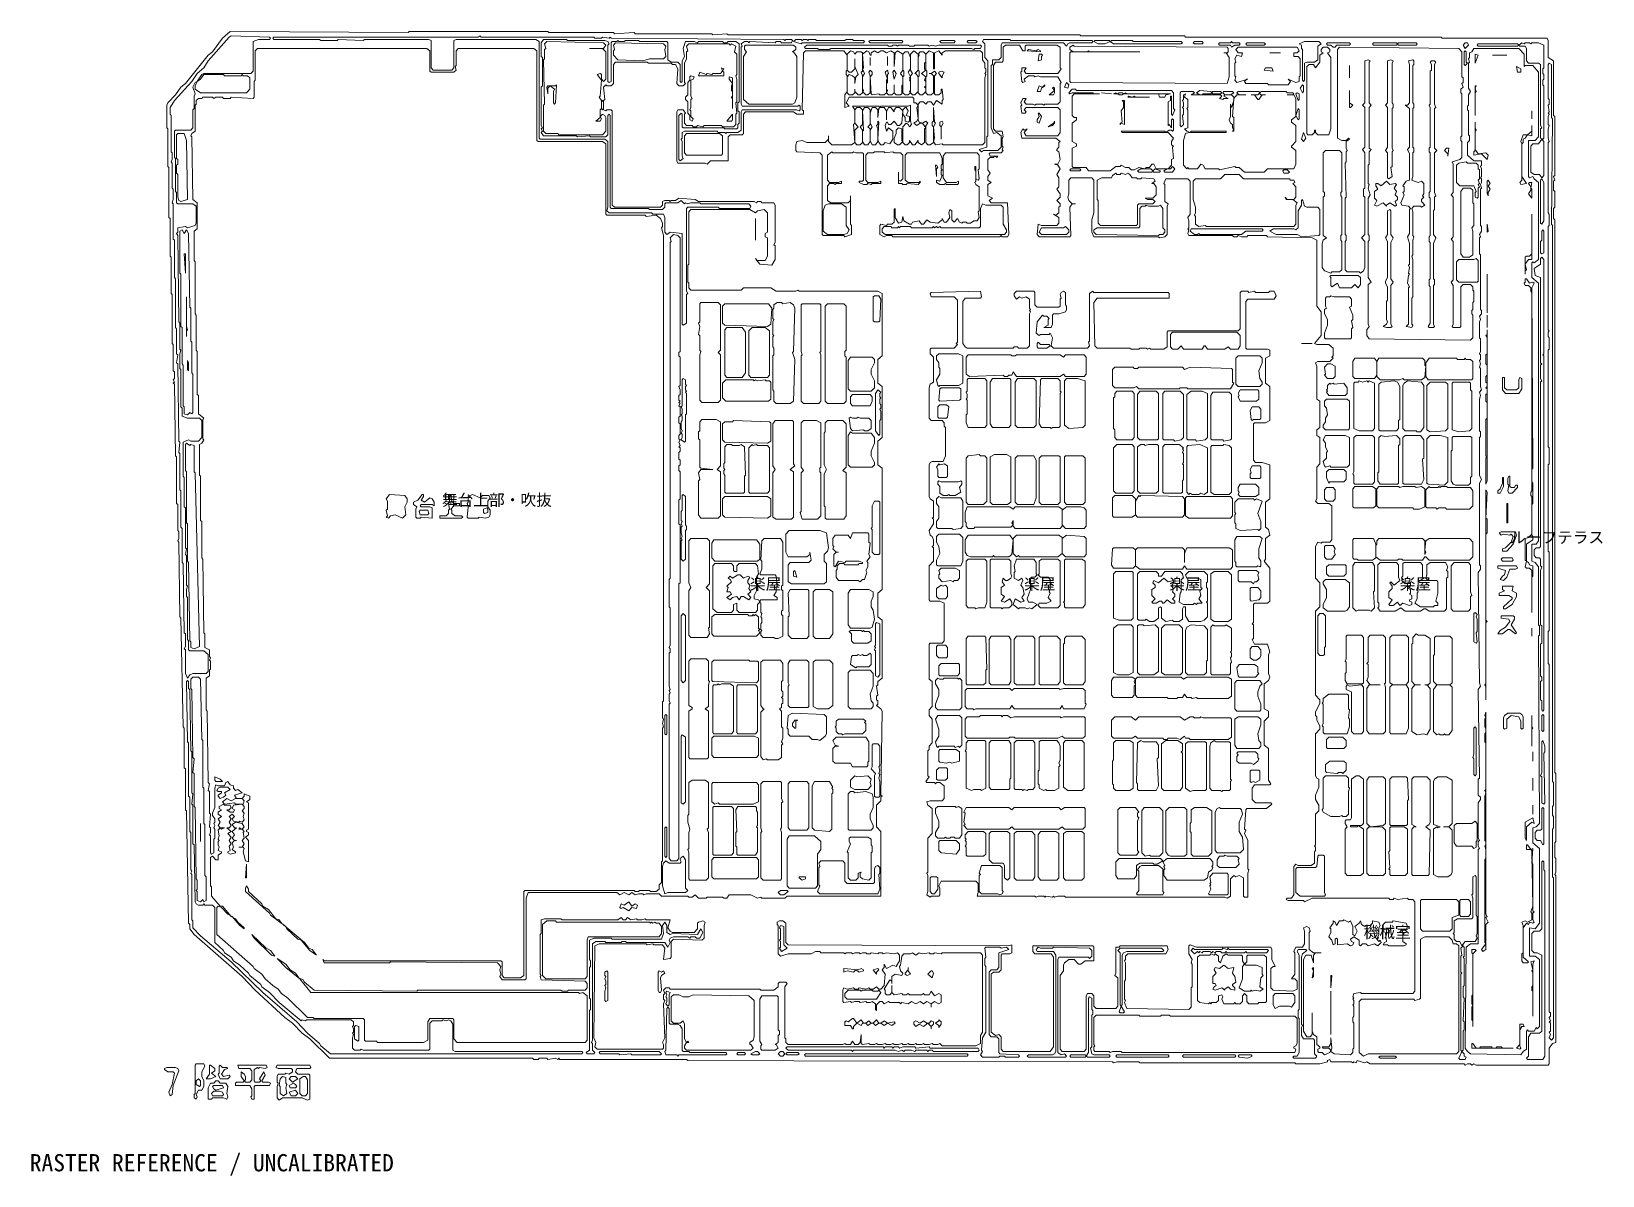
# Model space of a CAD drawing. Header units: millimetres. Extents: x -943 to 53669, y -4146 to 35616.
import ezdxf

# ---------------------------------------------------------------- set-up
doc = ezdxf.new("R2010")
doc.units = ezdxf.units.MM
for name, color, linetype, lineweight, true_color in [('ANNOTATION', 7, 'Continuous', 18, 0x50555f), ('EDITABLE_ROOM_LABELS', 7, 'Continuous', 18, 0x50555f), ('RASTER_CONTOURS', 7, 'Continuous', 18, 0x50555f)]:
    doc.layers.add(name, color=color, linetype=linetype, lineweight=lineweight, true_color=true_color)
doc.styles.add('JAPANESE', font='msgothic.ttc')

msp = doc.modelspace()

# ---------------------------------------------------------------- texts
at = {"layer": 'ANNOTATION', "style": 'JAPANESE'}
msp.add_text('RASTER REFERENCE / UNCALIBRATED', height=600, dxfattribs=at).set_placement((-1000, -4000))
at = {"layer": 'EDITABLE_ROOM_LABELS', "style": 'JAPANESE'}
for s, p in [('舞台上部・吹抜', (13327, 19134)), ('ルーフテラス', (50451, 17832)), ('楽屋', (24031, 16216)), ('楽屋', (33559, 16216)), ('楽屋', (38608, 16216)), ('楽屋', (46617, 16216)), ('機械室', (45364, 4110))]:
    msp.add_text(s, height=400, dxfattribs=at).set_placement(p)

# ---------------------------------------------------------------- linework, layer by layer
at = {"layer": 'RASTER_CONTOURS'}
for points in [[(3799, 33132), (3761, 33053), (3761, 32264), (3799, 32225), (3799, 30923), (3837, 30884), (3837, 29149), (3875, 29110), (3875, 27808), (3913, 27769), (3913, 26507), (3951, 26468), (3951, 24772), (3989, 24733), (3989, 23826), (4027, 23786), (4027, 23550), (3989, 23510), (4027, 23432), (3989, 23392), (4027, 23353), (4065, 20868), (4103, 20829), (4103, 19212), (4141, 19173), (4141, 18266), (4179, 18227), (4179, 17990), (4141, 17911), (4179, 17872), (4217, 15269), (4255, 15230), (4331, 11444), (4369, 11405), (4369, 10025), (4407, 9985), (4407, 8566), (4445, 8527), (4521, 4623), (4559, 4583), (4559, 4426), (4710, 4229), (6381, 2770), (6836, 2296), (7861, 1350), (8127, 1153), (8468, 798), (8734, 601), (9417, -69), (16478, -69), (16516, -109), (16667, -109), (16705, -69), (16971, -69), (17009, -109), (17275, -69), (17351, -109), (17389, -69), (17427, -109), (21830, -109), (21868, -148), (36634, -188), (36672, -227), (36786, -188), (37545, -188), (37583, -227), (42973, -227), (43011, -267), (43846, -267), (44112, -188), (44112, -148), (44187, -109), (44225, -188), (44947, -188), (44985, -227), (45023, -188), (45099, -227), (45136, -148), (45402, -227), (45478, -188), (45592, -267), (48856, -267), (48894, -306), (48970, -267), (49084, -267), (49122, -306), (49198, -267), (49274, -306), (51779, -306), (51817, -267), (51817, 285), (51931, 443), (52045, 483), (52045, 6279), (52007, 6318), (52045, 6397), (52045, 6870), (52007, 6910), (52007, 7422), (52045, 7462), (52045, 9828), (52007, 9867), (52007, 29070), (51969, 29110), (51969, 29465), (52007, 29504), (52007, 30056), (51969, 30095), (51969, 30411), (52007, 30450), (51969, 30569), (52007, 30608), (52007, 32658), (51969, 32698), (51969, 34591), (51779, 34709), (51779, 35300), (51741, 35379), (48097, 35379), (48059, 35419), (39177, 35419), (39139, 35458), (35533, 35458), (35495, 35497), (23272, 35497), (23234, 35537), (22741, 35497), (22703, 35537), (20046, 35537), (20008, 35576), (19324, 35537), (19287, 35576), (17047, 35576), (17009, 35616), (12188, 35616), (12150, 35576), (5963, 35616), (5697, 35379), (5356, 34906), (5204, 34788), (4407, 33802), (4255, 33684), (4065, 33408)], [(7329, 35419), (7367, 35379), (7329, 35340), (6950, 35340), (6760, 35261), (6760, 34236), (6684, 34157), (5052, 34157), (4976, 34117), (4824, 33881), (4748, 33841), (4672, 33684), (4748, 33447), (4710, 33368), (4710, 32934), (4672, 32895), (4672, 32264), (4596, 32185), (4065, 32185), (4027, 32146), (4027, 31239), (4065, 31199), (4065, 30056), (4103, 30017), (4103, 29662), (4141, 29622), (4672, 29622), (4786, 29543), (4786, 28952), (4748, 28873), (4483, 28794), (4407, 28834), (4141, 28794), (4141, 28636), (4103, 28597), (4141, 28518), (4179, 25521), (4217, 25482), (4217, 24575), (4255, 24536), (4217, 24417), (4217, 23905), (4255, 23865), (4255, 22564), (4293, 22525), (4293, 22249), (4483, 22170), (4900, 22170), (4976, 22091), (4976, 21499), (4862, 21381), (4596, 21381), (4521, 21421), (4331, 21342), (4331, 20159), (4369, 20119), (4369, 19094), (4407, 19055), (4407, 17675), (4445, 17635), (4407, 17438), (4445, 17399), (4445, 16373), (4483, 16334), (4445, 16216), (4445, 15979), (4483, 15940), (4483, 14481), (4521, 14441), (4521, 14126), (4559, 14086), (5052, 14086), (5204, 13968), (5204, 13377), (5128, 13298), (4672, 13298), (4559, 13258), (4483, 13140), (4407, 13298), (4407, 14126), (4369, 14165), (4407, 14244), (4407, 14678), (4369, 14717), (4331, 17123), (4293, 17162), (4293, 18345), (4255, 18384), (4255, 19646), (4217, 19686), (4217, 20947), (4179, 20987), (4217, 21342), (4179, 21381), (4141, 24062), (4103, 24102), (4141, 24378), (4103, 24417), (4103, 25285), (4065, 25324), (4065, 27020), (4027, 27059), (4027, 28360), (3989, 28400), (3989, 29622), (3951, 29662), (3989, 29780), (3989, 30135), (3951, 30174), (3951, 31042), (3913, 31081), (3951, 31160), (3951, 31397), (3913, 31436), (3913, 32698), (3875, 32737), (3875, 32974), (4027, 33210), (4634, 33881), (4824, 34157), (5052, 34354), (5204, 34591), (5925, 35419), (6001, 35458)], [(4786, 33210), (4862, 33289), (4976, 33289), (5014, 33329), (5356, 33329), (5394, 33289), (5470, 33329), (5697, 33329), (5735, 33289), (5963, 33289), (6001, 33329), (6760, 33289), (6798, 33329), (6798, 33881), (6836, 33920), (6836, 34945), (6912, 35024), (12796, 35024), (12909, 34945), (12909, 34236), (12947, 34196), (13745, 34196), (13820, 34275), (13782, 34393), (13820, 34433), (13820, 34945), (13896, 35024), (16516, 35024), (16629, 34945), (16629, 31830), (16667, 31791), (18907, 31791), (19021, 31712), (19021, 29267), (19059, 29228), (20387, 29228), (20425, 29188), (20767, 29228), (20919, 29110), (20995, 28952), (20995, 28834), (20957, 28794), (21033, 28518), (21033, 12351), (20995, 12312), (20995, 11760), (21033, 11720), (20995, 11563), (21033, 11444), (20995, 11405), (20995, 6792), (20957, 6752), (20957, 6042), (20881, 5963), (20881, 5806), (20767, 5727), (20577, 5727), (20539, 5766), (20198, 5766), (20160, 5727), (20046, 5727), (20008, 5766), (16212, 5766), (16174, 5727), (16174, 2809), (16060, 2730), (15491, 2730), (15415, 2809), (15415, 3282), (15377, 3322), (9227, 3322), (9189, 3361), (9227, 3243), (11505, 3243), (11543, 3282), (15263, 3243), (15377, 3124), (15339, 3006), (15377, 2848), (15339, 2770), (15415, 2651), (16212, 2651), (16250, 2691), (16250, 5490), (16326, 5687), (19400, 5687), (19514, 5609), (19666, 5687), (19818, 5609), (19932, 5687), (20046, 5609), (20160, 5648), (20311, 5648), (20349, 5609), (20425, 5648), (20881, 5648), (20957, 5569), (21868, 5569), (21906, 5530), (22020, 5530), (22133, 5609), (22247, 5490), (22513, 5490), (22551, 5530), (23082, 5530), (23120, 5490), (23234, 5490), (23310, 5609), (24069, 5609), (24297, 5490), (24411, 5530), (24449, 5490), (25246, 5490), (25322, 5569), (28586, 5569), (28586, 7817), (28435, 7974), (28435, 8724), (28586, 8881), (28586, 9000), (28624, 9039), (28586, 9079), (28624, 11996), (28586, 12075), (28435, 12194), (28473, 12233), (28473, 12351), (28435, 12391), (28435, 12509), (28473, 12549), (28435, 12864), (28473, 12903), (28473, 13022), (28624, 13140), (28624, 15151), (28473, 15269), (28473, 16097), (28624, 16216), (28624, 20435), (28473, 20553), (28473, 21381), (28624, 21499), (28624, 23274), (28473, 23392), (28473, 24220), (28624, 24338), (28624, 26507), (28473, 26586), (25740, 26586), (25702, 26625), (25626, 26586), (24942, 26586), (24753, 26704), (23804, 26704), (23728, 26625), (21982, 26625), (21906, 26704), (21906, 26862), (21868, 26901), (21868, 27493), (21906, 27532), (21906, 29346), (21982, 29425), (24031, 29425), (24221, 29307), (24297, 29386), (24525, 29425), (24639, 29307), (24639, 28636), (24563, 28597), (24563, 28479), (24639, 28439), (24639, 27808), (24563, 27651), (24259, 27651), (24221, 27730), (24373, 27532), (24791, 27493), (24904, 27690), (24904, 28163), (24866, 28203), (24904, 28282), (24904, 29583), (24866, 29662), (24449, 29662), (24411, 29701), (24297, 29701), (24259, 29662), (24183, 29701), (22247, 29701), (22133, 29780), (21564, 29819), (21450, 29741), (21298, 29741), (21260, 29701), (21222, 29741), (21071, 29741), (20995, 29701), (20995, 29583), (20919, 29504), (19324, 29504), (19249, 29583), (19249, 32856), (19211, 32895), (19059, 32895), (19021, 32856), (18945, 32895), (18945, 33210), (18983, 33250), (18945, 33684), (19021, 33763), (19059, 33723), (19211, 33723), (19287, 33802), (19287, 34472), (19362, 34551), (20463, 34551), (20501, 34512), (21298, 34512), (21336, 34472), (21450, 34472), (21526, 34315), (21488, 33802), (21564, 33723), (21716, 33723), (21792, 33802), (21754, 33841), (21754, 34512), (21830, 34669), (21830, 34906), (21868, 34945), (21830, 35103), (21906, 35182), (23310, 35182), (23348, 35143), (23386, 35182), (23538, 35103), (23500, 34906), (23576, 34827), (23576, 34117), (23538, 34078), (23576, 33960), (23576, 33171), (23538, 33132), (23576, 32777), (23538, 32737), (23538, 32382), (23462, 32304), (23082, 32304), (23044, 32343), (22437, 32343), (22399, 32304), (22209, 32343), (22171, 32304), (22058, 32304), (22020, 32343), (21830, 32343), (21754, 32422), (21754, 32737), (21792, 32777), (21716, 32895), (21526, 32895), (21488, 32816), (21488, 31121), (21526, 31042), (22475, 31042), (22551, 31002), (22665, 31121), (23272, 31121), (23272, 31949), (23348, 32028), (23766, 32028), (23804, 32067), (23804, 32737), (23880, 32816), (25550, 32816), (25664, 32737), (25891, 32737), (25891, 32856), (25853, 32895), (25891, 34867), (25967, 34945), (27296, 34945), (27410, 34788), (27410, 34275), (27372, 34236), (27372, 34117), (27410, 34078), (27410, 33526), (27334, 33408), (27334, 32974), (27486, 33013), (27372, 33132), (27486, 33329), (29687, 33329), (29725, 33289), (29725, 33132), (29801, 33132), (29877, 33053), (29839, 32974), (29877, 32580), (29839, 32501), (29725, 32422), (29839, 32343), (29953, 32422), (30029, 32422), (30143, 32264), (30105, 32225), (30105, 31752), (29991, 31673), (29877, 31752), (29877, 31830), (29763, 31673), (29687, 31673), (29573, 31830), (29573, 31752), (29497, 31673), (29422, 31673), (29346, 31752), (29346, 32304), (29459, 32422), (29535, 32382), (29573, 32304), (29649, 32382), (29611, 32501), (29611, 33053), (29535, 33013), (28586, 33013), (28548, 32974), (28511, 33013), (27599, 33013), (27675, 32895), (27675, 32422), (27637, 32382), (27675, 31752), (27562, 31673), (26878, 31673), (26764, 31791), (26764, 31988), (26764, 31870), (26651, 31752), (26005, 31752), (25853, 31830), (25664, 31791), (25626, 31673), (25626, 31475), (25664, 31436), (26461, 31397), (26537, 31318), (26537, 28558), (26575, 28518), (27296, 28518), (27334, 28479), (27562, 28558), (27562, 28873), (27524, 28912), (27524, 29898), (27524, 29741), (27448, 29662), (26840, 29662), (26726, 29741), (26726, 30253), (26802, 30332), (26954, 30332), (26992, 30293), (27030, 30332), (27220, 30332), (27220, 30411), (27106, 30371), (26802, 30371), (26726, 30450), (26726, 31318), (26878, 31436), (26916, 31397), (27599, 31397), (27637, 31436), (27713, 31397), (27941, 31397), (27979, 31357), (27979, 30450), (27941, 30411), (27827, 30411), (27827, 30371), (27979, 30293), (28093, 30293), (28131, 30332), (28245, 30293), (28283, 30332), (28586, 30332), (28586, 30411), (28473, 30371), (28131, 30371), (28055, 30450), (28055, 31318), (28131, 31397), (28321, 31397), (28359, 31436), (28700, 31436), (28738, 31397), (29004, 31436), (29042, 31397), (29270, 31397), (29346, 31318), (29346, 30490), (29270, 30411), (29194, 30450), (29194, 30726), (29194, 30332), (29308, 30332), (29346, 30293), (29459, 30293), (29497, 30332), (29877, 30293), (29953, 30371), (29953, 30411), (29915, 30371), (29535, 30371), (29422, 30450), (29422, 31318), (29497, 31397), (30636, 31397), (30712, 31199), (30712, 31002), (30674, 30963), (30674, 30845), (30712, 30805), (30674, 30766), (30674, 30647), (30712, 30608), (30636, 30411), (30522, 30450), (30522, 30371), (30636, 30293), (30788, 30293), (30826, 30332), (30864, 30293), (31244, 30293), (31282, 30332), (31282, 30411), (31206, 30371), (30864, 30371), (30750, 30529), (30750, 31278), (30826, 31397), (31927, 31397), (32003, 31318), (32003, 30845), (31965, 30805), (32003, 30490), (31965, 30450), (31889, 30490), (31889, 30923), (31851, 30923), (31851, 30805), (31889, 30766), (31889, 30411), (31851, 30371), (31889, 30293), (32003, 30214), (32003, 29386), (31965, 29346), (32003, 29149), (31927, 29031), (31813, 29031), (31699, 28952), (31585, 28952), (31547, 28991), (31433, 28991), (31395, 28952), (31319, 28991), (31244, 29110), (31130, 28991), (31054, 29070), (31054, 29386), (30978, 29425), (30940, 29307), (30978, 29149), (30864, 28991), (30788, 28991), (30712, 29110), (30712, 29070), (30560, 28952), (30295, 28991), (30181, 29070), (30067, 28912), (29991, 28912), (29915, 29031), (29687, 28991), (29649, 28912), (29573, 28912), (29384, 29031), (29346, 29188), (29308, 28991), (29194, 28952), (29080, 29149), (29080, 29465), (29042, 29425), (29042, 28991), (28966, 28912), (28814, 28912), (28776, 28873), (28586, 28912), (28548, 28873), (28548, 28558), (28700, 28479), (28776, 28518), (28966, 28518), (29004, 28479), (32724, 28479), (32762, 28518), (32800, 28479), (32990, 28479), (33028, 28558), (32990, 29662), (32420, 29662), (32344, 29741), (32458, 29819), (32306, 29898), (32306, 30293), (32420, 30371), (32306, 30450), (32306, 30569), (32382, 30687), (32306, 30805), (32306, 31160), (32382, 31239), (32496, 31239), (32534, 31278), (32610, 31239), (32648, 31278), (32382, 31278), (32344, 31357), (32382, 31397), (32762, 31397), (32838, 31475), (32800, 31515), (32838, 31594), (32800, 31633), (32800, 31909), (32838, 31949), (32800, 32146), (32572, 32146), (32496, 32225), (32496, 34433), (32572, 34551), (32800, 34551), (32838, 34591), (32838, 35064), (32914, 35143), (33407, 35143), (33521, 34945), (33597, 34945), (33597, 35103), (33635, 35143), (34698, 35143), (34812, 35064), (34812, 34354), (34850, 34315), (34736, 34157), (33635, 34157), (33559, 34236), (33635, 34354), (33483, 34354), (33483, 34236), (33445, 34196), (33483, 33881), (33521, 33841), (33597, 33881), (33559, 33960), (33711, 34078), (33901, 34078), (33939, 34039), (34052, 34078), (34128, 34039), (34736, 34039), (34850, 33841), (34812, 33802), (34812, 33171), (34736, 33092), (34280, 33092), (34242, 33053), (34204, 33092), (33977, 33092), (33939, 33053), (33863, 33092), (33635, 33092), (33559, 33171), (33635, 33289), (33521, 33289), (33445, 33132), (33483, 33053), (33445, 33013), (33483, 32777), (33597, 32777), (33635, 32816), (33559, 32895), (33635, 32974), (34736, 32974), (34812, 32895), (34812, 32106), (34736, 31988), (33635, 31988), (33559, 32106), (33673, 32225), (33559, 32185), (33521, 32225), (33445, 32106), (33483, 31909), (34660, 31909), (34812, 31791), (34774, 31752), (34774, 31594), (34698, 31515), (34698, 31475), (34774, 31436), (34812, 31160), (34736, 31002), (34622, 31002), (34736, 30963), (34812, 30845), (34698, 30647), (34774, 30529), (34774, 30214), (34698, 30135), (34812, 29977), (34812, 29859), (34698, 29741), (34812, 29622), (34812, 29543), (34774, 29504), (34774, 29307), (34660, 29228), (34584, 29267), (34774, 29149), (34774, 28952), (34698, 28873), (34166, 28873), (34052, 28912), (34015, 28558), (34090, 28479), (35153, 28479), (35191, 28518), (35153, 29504), (35229, 29622), (35343, 29622), (35229, 29622), (35115, 29741), (35077, 29859), (35115, 29977), (35115, 30450), (35191, 30529), (35912, 30529), (35988, 30450), (35988, 29307), (35912, 29070), (35912, 28636), (35988, 28479), (38228, 28479), (38266, 28439), (38456, 28479), (38532, 28558), (38532, 29543), (38570, 29622), (38456, 29701), (38456, 30293), (38418, 30332), (38494, 30490), (39253, 30490), (39329, 30411), (39329, 29267), (39253, 29149), (39291, 29031), (39291, 28794), (39253, 28755), (39291, 28715), (39253, 28597), (39291, 28518), (40809, 28518), (40847, 28479), (40961, 28479), (40999, 28518), (41113, 28479), (41303, 28479), (41341, 28518), (41986, 28518), (42024, 28479), (43580, 28439), (43732, 28360), (43732, 26073), (43884, 25876), (43884, 25048), (43656, 24772), (43732, 24733), (44150, 24733), (44301, 24614), (44301, 24338), (44263, 24299), (44301, 24260), (44187, 24141), (43770, 24141), (43694, 24102), (43732, 23984), (43732, 22840), (43846, 22761), (43846, 21854), (43732, 21775), (43732, 21578), (43846, 21499), (43846, 20592), (43732, 20474), (43732, 19370), (43694, 19291), (43770, 19212), (44150, 19212), (44263, 19134), (44263, 17951), (44187, 17872), (43922, 17872), (43884, 17832), (43770, 17872), (43694, 17714), (43694, 16610), (43846, 16452), (43846, 15624), (43694, 15466), (43694, 12549), (43846, 12391), (43846, 12272), (43694, 11957), (43694, 11839), (43732, 11799), (43732, 11681), (43846, 11484), (43846, 11366), (43694, 11208), (43694, 9749), (43732, 9670), (43808, 9631), (43808, 9355), (43694, 9079), (43694, 8921), (43808, 8724), (43808, 8527), (43694, 8408), (43694, 7344), (43656, 7304), (43694, 7265), (43694, 7146), (43656, 7107), (43656, 6713), (43542, 6634), (43087, 6634), (43011, 6673), (42935, 6594), (42935, 5609), (42859, 5490), (42707, 5490), (42669, 5451), (42745, 5411), (43276, 5411), (43314, 5372), (43580, 5490), (46237, 5490), (46275, 5451), (46389, 5451), (46427, 5490), (46541, 5451), (46883, 5490), (46921, 5451), (47072, 5451), (47148, 5372), (47148, 2257), (47072, 2178), (45288, 2178), (45250, 2218), (45023, 2178), (44985, 2060), (45023, 2020), (44985, 1981), (45023, 1941), (45023, 1823), (44985, 1784), (45023, 1744), (45023, 1389), (44985, 1350), (44985, 1192), (45023, 1153), (45023, 285), (44985, 246), (44985, 128), (44909, 49), (44339, 88), (44225, 167), (44263, 285), (44225, 640), (44225, 443), (44150, 325), (43922, 325), (43960, 285), (44150, 285), (44225, 207), (44187, 128), (43998, 49), (43922, 128), (43808, 128), (43770, 167), (43770, 246), (43846, 285), (43846, 325), (43732, 404), (43732, 680), (43618, 759), (43580, 877), (43580, 1508), (43580, 759), (43504, 680), (43390, 680), (43276, 877), (43276, 3361), (43352, 3519), (43542, 3519), (43618, 3243), (43618, 3519), (43694, 3598), (43884, 3598), (43618, 3598), (43466, 3716), (43466, 4307), (43504, 4347), (43466, 4465), (43390, 4505), (43276, 4465), (43314, 4347), (43314, 3913), (43239, 3795), (43011, 3795), (42935, 3637), (42973, 3598), (42973, 2848), (42859, 2691), (42973, 2691), (43049, 2612), (43049, 2336), (42897, 2257), (42214, 2296), (42138, 2375), (42138, 3046), (42214, 3124), (42290, 3124), (42176, 3361), (42176, 3716), (42138, 3795), (39557, 3795), (39329, 3874), (39291, 3834), (39291, 3558), (39405, 3361), (39367, 3243), (39405, 3203), (39405, 2415), (39367, 2375), (39367, 1705), (39291, 1626), (37127, 1665), (37051, 1863), (37089, 1941), (37051, 1981), (37051, 2612), (37089, 2651), (37089, 3243), (37051, 3322), (37089, 3361), (37089, 3479), (37165, 3558), (38494, 3558), (38570, 3716), (38532, 3834), (36899, 3834), (36861, 3795), (36748, 3795), (36748, 2888), (36710, 2809), (36823, 2730), (36823, 1744), (36748, 1665), (36064, 1665), (35988, 1744), (35988, 2099), (35912, 2178), (35761, 2178), (35723, 2099), (35723, 246), (35647, 167), (34888, 167), (34812, 246), (34812, 2809), (34926, 2967), (34926, 3164), (34964, 3243), (35115, 3361), (35305, 3361), (35457, 3203), (35533, 3203), (35685, 3322), (35988, 3322), (35988, 3795), (35950, 3834), (33863, 3834), (33863, 3637), (33939, 3558), (34508, 3558), (34584, 3440), (34584, 325), (34470, 167), (32838, 167), (32762, 246), (32762, 680), (32686, 759), (32572, 719), (32420, 837), (32420, 2848), (32496, 2927), (32686, 2927), (32762, 3006), (32762, 3519), (32800, 3558), (33066, 3558), (33141, 3598), (33141, 3874), (33028, 3834), (25360, 3874), (25284, 3952), (25284, 4623), (25170, 4702), (25056, 4702), (24980, 4662), (24980, 4583), (25018, 4544), (25018, 3558), (25094, 3479), (25360, 3558), (26157, 3558), (26309, 3637), (26461, 3637), (26499, 3598), (27296, 3598), (27334, 3558), (27372, 3598), (27562, 3598), (27599, 3558), (27675, 3598), (27827, 3598), (27865, 3558), (27941, 3598), (28055, 3598), (28093, 3558), (28207, 3558), (28245, 3598), (28473, 3558), (28511, 3598), (28624, 3598), (28662, 3558), (28776, 3598), (29042, 3558), (29156, 3598), (29232, 3519), (29232, 3322), (29118, 3124), (29004, 3164), (28776, 3046), (28700, 3203), (28700, 3085), (28624, 3006), (28738, 2848), (28700, 2454), (28586, 2336), (28511, 2336), (28435, 2415), (28321, 2336), (28207, 2336), (28169, 2375), (28055, 2336), (27827, 2375), (27789, 2336), (27675, 2336), (27637, 2375), (27410, 2336), (27296, 2375), (27258, 2296), (27258, 1902), (27296, 1863), (27524, 1902), (27562, 1863), (27675, 1902), (27827, 1902), (27865, 1863), (28055, 1902), (28093, 1863), (28207, 1863), (28283, 1902), (28397, 1823), (28397, 1626), (28435, 1587), (28435, 1784), (28548, 1902), (28624, 1902), (28700, 1823), (28852, 1902), (28890, 1863), (29232, 1863), (29270, 1823), (29308, 1863), (29535, 1823), (29649, 1902), (29801, 1823), (29953, 1902), (30067, 1823), (30181, 1902), (30333, 1823), (30333, 1705), (30333, 1823), (30446, 1902), (30598, 1823), (30674, 1863), (30674, 2139), (30598, 2178), (30446, 2099), (30333, 2257), (30257, 2139), (30105, 2139), (30067, 2178), (29991, 2139), (29573, 2139), (29535, 2178), (29459, 2139), (29346, 2139), (29308, 2178), (29042, 2139), (28966, 2218), (28966, 2454), (28966, 2218), (28890, 2139), (28776, 2139), (28738, 2178), (28738, 2296), (28700, 2336), (28890, 2651), (28966, 2612), (28966, 2533), (28966, 2770), (29080, 2848), (29308, 2809), (29346, 2888), (29270, 2967), (29232, 3124), (29270, 3164), (29308, 3479), (29384, 3558), (29611, 3558), (29687, 3598), (29801, 3519), (29915, 3598), (30029, 3558), (30257, 3598), (30295, 3558), (30408, 3558), (30446, 3598), (30674, 3558), (30712, 3598), (32041, 3598), (32117, 3519), (32117, 837), (32041, 719), (32041, 443), (31889, 364), (30712, 364), (30636, 443), (30560, 404), (30408, 404), (30370, 443), (30257, 404), (30105, 404), (30067, 443), (29991, 404), (29839, 404), (29801, 443), (29725, 404), (29573, 404), (29535, 443), (29459, 404), (29346, 404), (29308, 443), (29194, 404), (29042, 404), (29004, 443), (28928, 404), (28776, 404), (28738, 443), (28624, 404), (28473, 404), (28435, 443), (28359, 404), (28207, 404), (28169, 443), (27941, 404), (27903, 443), (27903, 759), (27865, 483), (27789, 404), (27675, 404), (27599, 522), (27524, 404), (27372, 404), (27334, 443), (27258, 404), (25360, 404), (25284, 483), (25284, 601), (25246, 640), (25246, 2415), (25322, 2533), (25284, 2572), (25056, 2572), (25018, 2533), (25018, 2415), (24866, 2296), (24411, 2296), (24373, 2336), (21260, 2336), (21222, 2375), (21109, 2375), (21033, 2296), (21071, 2178), (21033, 2139), (21033, 1981), (21071, 1941), (21033, 1823), (21071, 640), (20995, 483), (21033, 404), (21033, 285), (20995, 246), (18717, 246), (18641, 325), (18679, 483), (18603, 640), (18641, 3834), (18793, 3913), (20425, 3913), (20463, 3874), (20653, 3913), (20691, 3874), (20995, 3874), (21071, 3755), (21033, 3361), (21260, 3400), (21298, 3440), (21298, 3992), (21374, 4071), (22361, 4031), (22437, 4110), (22437, 4544), (22475, 4662), (22399, 4702), (22247, 4662), (22209, 4623), (22209, 4426), (22095, 4307), (21336, 4307), (21260, 4347), (21184, 4465), (21260, 4741), (20425, 4741), (20387, 4781), (20273, 4741), (20122, 4741), (20084, 4781), (19894, 4741), (19780, 4820), (19704, 4741), (19628, 4741), (19552, 4820), (19438, 4741), (17502, 4741), (17464, 4781), (16895, 4781), (16781, 4741), (16781, 4268), (16743, 4229), (16743, 2848), (16781, 2809), (16743, 2770), (16781, 2651), (18300, 2612), (18376, 2533), (18376, 2375), (18300, 2296), (17730, 2296), (17692, 2257), (17502, 2257), (17464, 2296), (12492, 2296), (12454, 2257), (8886, 2296), (8544, 2572), (8506, 2651), (8354, 2730), (8241, 2888), (8051, 3006), (7899, 3203), (7595, 3400), (7899, 3085), (8392, 2691), (8772, 2218), (18072, 2218), (18110, 2178), (18224, 2218), (18376, 2099), (18376, 561), (18300, 483), (13858, 483), (13745, 601), (13745, 1271), (13707, 1311), (12909, 1311), (12834, 1192), (12834, 561), (12682, 483), (11087, 483), (11049, 522), (10670, 522), (10632, 561), (10632, 1271), (10594, 1311), (8886, 1311), (8848, 1350), (8658, 1350), (7975, 2020), (7747, 2178), (7633, 2336), (7443, 2454), (7178, 2691), (7064, 2848), (6798, 3046), (6760, 3124), (5507, 4229), (5507, 5175), (5545, 5214), (5659, 5175), (5887, 4938), (6039, 4859), (6305, 4544), (6456, 4426), (6456, 4465), (6229, 4662), (6153, 4781), (6001, 4859), (5697, 5214), (5621, 5214), (5318, 5569), (5318, 5885), (5280, 5924), (5280, 6910), (5356, 6949), (5470, 6831), (5545, 6831), (5545, 6989), (5659, 7068), (5659, 7107), (5545, 7146), (5583, 7265), (5545, 7344), (5545, 7462), (5583, 7501), (5545, 7541), (5583, 7659), (5545, 7856), (5621, 7935), (5659, 7896), (5773, 7935), (5621, 7935), (5545, 8014), (5621, 8132), (5545, 8250), (5659, 8329), (5545, 8408), (5545, 8487), (5659, 8566), (5583, 8605), (5583, 8684), (5735, 8763), (5773, 8724), (5963, 8724), (6001, 8645), (5925, 8566), (5849, 8566), (5963, 8487), (6077, 8487), (6115, 8566), (6039, 8605), (6077, 8724), (6381, 8763), (6456, 8684), (6456, 8605), (6381, 8527), (6456, 8448), (6418, 8329), (6456, 8211), (6381, 8132), (6305, 8172), (6267, 8132), (6077, 8172), (6039, 8250), (6115, 8329), (6039, 8408), (5925, 8329), (6001, 8250), (5925, 8132), (6001, 8014), (5925, 7935), (5849, 7935), (6001, 7817), (5887, 7738), (6001, 7620), (5925, 7501), (6001, 7383), (5925, 7304), (5963, 7146), (5887, 7107), (5887, 7068), (5963, 7028), (6153, 7068), (6153, 7107), (6039, 7186), (6077, 7265), (6039, 7422), (6115, 7501), (6191, 7501), (6115, 7501), (6039, 7580), (6115, 7698), (6039, 7817), (6191, 7935), (6115, 7935), (6039, 8053), (6153, 8132), (6381, 8093), (6456, 7974), (6381, 7896), (6305, 7935), (6267, 7896), (6381, 7896), (6456, 7817), (6418, 7777), (6456, 7580), (6381, 7501), (6456, 7383), (6381, 7265), (6267, 7265), (6418, 7265), (6456, 7225), (6418, 7107), (6494, 6792), (6608, 6752), (6608, 7501), (6494, 7620), (6608, 7698), (6608, 7777), (6532, 7817), (6532, 7856), (6608, 7896), (6608, 8803), (6532, 8842), (6646, 8921), (6646, 9039), (6456, 9118), (6456, 9039), (6381, 8960), (6191, 8960), (6115, 9079), (6381, 9157), (6229, 9276), (6153, 9236), (6077, 9315), (6077, 9394), (5963, 9433), (5887, 9552), (5811, 9512), (5773, 9394), (5545, 9394), (5470, 9433), (5432, 9315), (5432, 8645), (5356, 8448), (5356, 8369), (5432, 8250), (5432, 8132), (5394, 8093), (5432, 8014), (5394, 7935), (5432, 7896), (5432, 7580), (5394, 7541), (5394, 7068), (5318, 7028), (5280, 7068), (5280, 7659), (5242, 7698), (5280, 7777), (5280, 7935), (5242, 7974), (5280, 8408), (5242, 8448), (5242, 9197), (5204, 9236), (5242, 9473), (5204, 9512), (5166, 11996), (5128, 12036), (5128, 13140), (5242, 13219), (5242, 13416), (5280, 13455), (5280, 13731), (5242, 13771), (5280, 13850), (5242, 13889), (5242, 14126), (5090, 14205), (5090, 14678), (5052, 14717), (5014, 17280), (4976, 17320), (4976, 18581), (4938, 18621), (4938, 20159), (4900, 20198), (4900, 21263), (4976, 21302), (5052, 21421), (5014, 21460), (5014, 22130), (5052, 22170), (4862, 22327), (4862, 22958), (4824, 22998), (4824, 24496), (4786, 24536), (4786, 25758), (4748, 25797), (4748, 27611), (4710, 27651), (4710, 28676), (4824, 28755), (4824, 29662), (4672, 29780), (4634, 31949), (4596, 31988), (4634, 32067), (4748, 32146), (4748, 33053), (4786, 33092)], [(7443, 35379), (7481, 35419), (14580, 35419), (14656, 35458), (14694, 35419), (18603, 35419), (18641, 35379), (18869, 35379), (18907, 35419), (19135, 35379), (19173, 35419), (19211, 35379), (25208, 35340), (25246, 35300), (25284, 35340), (25474, 35340), (25512, 35300), (25474, 35221), (25132, 35221), (25094, 35261), (24942, 35261), (24904, 35221), (24031, 35261), (23993, 35221), (23955, 35261), (23842, 35261), (23728, 35182), (23766, 35103), (23728, 35064), (23728, 33092), (23766, 33013), (25702, 33013), (25740, 33053), (25777, 33013), (25777, 32895), (25740, 32856), (25664, 32895), (23766, 32895), (23728, 32816), (23728, 32185), (23614, 32106), (23234, 32106), (23196, 32067), (23158, 32106), (22931, 32106), (22893, 32146), (21754, 32146), (21678, 32106), (21678, 31909), (21640, 31870), (21678, 31791), (21678, 31278), (21716, 31199), (21602, 31121), (21564, 31160), (21564, 32698), (21640, 32777), (21678, 32737), (21678, 32304), (21716, 32264), (23120, 32264), (23158, 32225), (23576, 32225), (23614, 32264), (23614, 32382), (23652, 32422), (23652, 32816), (23614, 32856), (23614, 33132), (23652, 33171), (23652, 35182), (23538, 35261), (23272, 35261), (23234, 35221), (23120, 35221), (23082, 35261), (22247, 35261), (22209, 35221), (22095, 35261), (21792, 35261), (21716, 35024), (21754, 34748), (21678, 34591), (21678, 33881), (21640, 33841), (21602, 33881), (21602, 34472), (21526, 34551), (21298, 34551), (21184, 34630), (21184, 35221), (21147, 35261), (20198, 35261), (20160, 35300), (19704, 35300), (19666, 35261), (19476, 35261), (19438, 35300), (19400, 35261), (19249, 35261), (19211, 35221), (19211, 33881), (19135, 33841), (19097, 33881), (19097, 35143), (19135, 35182), (19097, 35261), (18983, 35300), (17692, 35300), (17654, 35340), (16857, 35340), (16781, 35221), (16781, 34748), (16819, 34709), (16819, 33723), (16781, 33684), (16781, 32343), (16819, 32264), (16781, 32225), (16819, 32146), (16781, 32106), (16857, 31988), (17996, 31988), (18034, 31949), (18451, 31988), (18489, 31949), (19021, 31949), (19097, 32028), (19097, 32698), (19135, 32737), (19173, 32698), (19173, 29504), (19211, 29465), (20501, 29465), (20539, 29425), (20995, 29425), (21071, 29504), (21071, 29622), (21109, 29662), (21526, 29662), (21640, 29741), (21754, 29622), (21792, 29662), (21868, 29622), (21982, 29662), (22285, 29662), (22323, 29622), (23993, 29622), (24069, 29543), (24031, 29465), (22969, 29465), (22931, 29504), (21868, 29504), (21830, 29465), (21830, 26586), (21868, 26507), (21830, 26468), (21830, 25482), (21716, 25403), (21678, 25443), (21678, 28597), (21260, 28636), (21147, 28558), (21071, 28636), (21071, 29149), (21033, 29267), (20653, 29267), (20615, 29307), (19135, 29307), (19059, 29386), (19097, 29504), (19097, 31791), (18983, 31870), (16743, 31870), (16705, 31909), (16705, 35261), (16591, 35340), (13820, 35340), (13745, 35300), (13745, 34354), (13669, 34275), (13023, 34275), (12947, 34354), (12947, 35300), (12871, 35340), (10632, 35340), (10594, 35300), (9721, 35340), (9683, 35300), (9114, 35300), (9076, 35340), (7481, 35340)], [(16971, 35261), (18945, 35221), (19021, 35143), (18945, 35024), (18451, 35024), (18907, 35024), (19021, 34906), (19021, 33960), (18945, 33881), (18869, 33960), (18869, 34117), (18831, 34157), (18717, 34117), (18869, 33920), (18831, 33368), (18793, 33329), (18869, 33210), (18869, 32934), (18831, 32895), (18831, 32619), (18679, 32501), (18831, 32501), (18869, 32580), (18831, 32658), (18907, 32737), (18983, 32698), (19021, 32619), (19021, 32146), (18907, 32028), (17389, 32028), (17351, 32067), (16933, 32067), (16857, 32146), (16857, 33053), (16895, 33092), (16857, 34630), (16895, 34669), (16895, 34985), (16933, 35024), (16895, 35182)], [(19287, 35143), (19362, 35221), (21033, 35182), (21109, 35103), (21071, 34985), (21109, 34748), (21033, 34669), (20539, 34669), (20311, 34591), (19438, 34630), (19287, 34788), (19287, 34945), (19324, 34985)], [(23880, 35143), (25550, 35143), (25626, 35064), (25626, 34985), (25512, 34906), (25550, 34906), (25664, 34748), (25664, 33329), (25588, 33132), (25512, 33092), (23993, 33092), (23804, 33250), (23804, 34748), (23917, 34906), (23842, 34985), (23842, 35103)], [(25550, 35261), (25626, 35340), (25815, 35340), (25853, 35300), (25891, 35340), (26005, 35340), (26043, 35300), (26081, 35340), (26309, 35340), (26347, 35300), (27334, 35300), (27372, 35340), (27599, 35340), (27637, 35300), (27979, 35300), (28017, 35261), (27979, 35221), (25853, 35221), (25815, 35182)], [(25929, 35064), (26005, 35143), (28814, 35143), (28852, 35103), (28966, 35103), (29004, 35143), (29118, 35143), (29156, 35103), (29194, 35143), (29535, 35143), (29573, 35103), (29725, 35103), (29763, 35143), (30219, 35143), (30257, 35103), (30370, 35143), (30484, 35103), (30598, 35143), (32041, 35143), (32079, 35103), (32041, 35024), (31851, 35024), (31813, 34985), (31737, 35024), (26840, 35024), (26802, 34985), (26423, 34985), (26385, 35024), (25967, 35024)], [(28169, 35261), (28207, 35300), (29308, 35300), (29346, 35261), (29308, 35221), (28207, 35221)], [(30636, 35261), (30674, 35300), (31130, 35300), (31168, 35261), (31130, 35221), (30674, 35221)], [(31585, 35261), (31623, 35300), (31889, 35300), (31927, 35261), (31889, 35221), (31623, 35221)], [(32003, 31515), (32268, 31594), (32268, 31949), (32306, 31988), (32306, 34591), (32193, 34709), (32193, 35182), (32117, 35261), (32155, 35340), (33066, 35340), (33104, 35300), (35912, 35300), (35950, 35261), (35912, 35221), (35153, 35221), (35077, 35182), (35039, 35103), (34926, 35221), (32800, 35221), (32762, 35143), (32762, 34709), (32686, 34630), (32458, 34630), (32458, 34472), (32420, 34433), (32420, 32264), (32496, 32067), (32610, 32106), (32762, 31988), (32762, 31594), (32648, 31475), (32155, 31475), (32079, 31436)], [(33673, 34945), (34128, 34906), (34128, 34945), (34052, 34985), (33977, 34945), (33711, 34985)], [(35153, 35064), (35267, 35143), (35305, 35103), (40619, 35064), (40657, 35024), (40657, 34906), (40619, 34867), (40505, 34867), (40581, 34867), (40695, 34709), (40695, 34039), (40619, 33802), (35191, 33841), (35153, 33881), (35153, 34867), (35191, 34906), (37583, 34906), (35837, 34906), (35799, 34945), (35761, 34906), (35267, 34906), (35153, 34985)], [(35988, 35261), (36026, 35300), (36520, 35300), (36558, 35261), (36368, 35182), (36140, 35182)], [(36558, 35261), (36596, 35300), (37317, 35300), (37355, 35261), (39025, 35261), (39063, 35221), (39025, 35182), (36672, 35182)], [(39443, 35221), (39481, 35261), (39746, 35261), (39784, 35221), (39746, 35182), (39481, 35182)], [(41075, 35182), (41037, 35143), (40885, 35143), (40771, 35064), (40733, 35143), (40354, 35143), (40316, 35182), (40354, 35221), (40733, 35221), (40771, 35261), (40809, 35221), (41037, 35221)], [(40923, 34985), (40999, 35064), (43049, 35064), (43125, 34945), (43049, 34867), (42935, 34867), (42935, 34748), (43087, 34748), (43163, 34669), (43163, 34078), (43125, 34039), (43125, 33881), (43011, 33841), (42745, 33960), (42821, 33881), (42745, 33763), (42062, 33763), (42024, 33802), (41265, 33802), (41227, 33881), (41303, 33960), (41341, 33960), (40961, 33841), (40885, 33920), (40923, 34039), (40885, 34078), (40885, 34512), (40923, 34551), (40885, 34669), (40961, 34788), (41113, 34748), (41151, 34867), (40999, 34867)], [(41265, 35182), (41303, 35221), (41910, 35221), (41948, 35182), (41910, 35143), (41303, 35143)], [(43808, 35261), (43884, 35182), (43770, 35103), (43770, 34630), (43656, 34551), (43390, 34551), (43314, 34512), (43314, 33920), (43276, 33881), (43239, 33920), (43239, 34985), (43201, 35024), (43201, 35143), (43125, 35182), (43314, 35261)], [(44112, 35064), (44187, 34985), (44187, 34906), (44112, 34867), (44225, 34709), (44225, 32225), (44150, 32028), (43770, 32028), (43694, 32106), (43694, 32185), (43656, 32185), (43656, 32106), (43580, 32028), (43428, 32028), (43390, 32067), (43390, 34393), (43466, 34472), (43618, 34472), (43694, 34354), (43846, 34551), (43846, 34788), (43960, 34867), (43884, 34906), (43884, 34985), (43960, 35064)], [(44074, 35182), (44112, 35221), (44871, 35221), (44909, 35182), (44871, 35143), (44415, 35143), (44377, 35064), (44301, 35064), (44225, 35143), (44112, 35143)], [(44529, 35064), (48667, 35024), (48781, 34906), (48781, 34039), (48818, 33999), (48818, 33841), (48781, 33802), (48818, 33684), (48743, 33605), (48743, 33486), (48781, 33447), (48781, 31988), (48743, 31949), (48743, 31830), (48781, 31791), (48781, 31239), (48705, 31160), (48439, 31081), (48477, 31002), (48477, 30017), (48401, 29938), (48477, 29859), (48477, 28479), (48401, 28400), (48477, 28321), (48477, 26980), (48401, 26901), (48477, 26783), (48477, 25443), (48439, 25364), (48477, 25324), (48705, 25324), (48743, 25364), (48743, 26744), (48818, 26823), (49084, 26823), (49160, 26744), (49160, 26625), (49198, 26586), (49198, 26231), (49160, 26192), (49160, 25955), (49122, 25916), (49122, 25797), (49160, 25758), (49160, 24969), (49084, 24890), (45554, 24930), (45478, 25048), (45478, 25245), (45554, 25364), (45516, 25443), (45516, 26823), (45630, 26901), (45516, 27059), (45516, 28321), (45554, 28360), (45554, 28518), (45516, 28558), (45516, 29819), (45592, 29938), (45516, 30174), (45554, 30293), (45516, 30332), (45516, 30963), (45554, 31002), (45554, 31436), (45630, 31515), (45554, 31554), (45554, 32974), (45630, 33053), (45554, 33132), (45554, 34551), (45592, 34591), (45516, 34630), (45402, 34591), (45402, 33132), (45326, 33053), (45402, 32974), (45402, 31594), (45326, 31515), (45402, 31397), (45402, 30174), (45364, 30135), (45364, 29898), (45402, 29859), (45402, 28558), (45288, 28439), (45402, 28321), (45402, 27414), (45364, 27296), (45250, 27217), (45212, 27256), (44795, 27256), (44719, 27335), (44719, 28321), (44757, 28360), (44757, 28518), (44719, 28558), (44719, 29819), (44757, 29859), (44719, 31042), (44757, 31081), (44757, 31436), (44795, 31475), (44757, 31554), (44757, 31791), (44871, 31870), (44833, 31909), (44757, 31830), (44605, 31830), (44453, 31909), (44453, 34985)], [(45668, 35182), (45706, 35221), (46503, 35221), (46541, 35182), (46503, 35143), (45706, 35143)], [(46541, 35182), (46579, 35221), (47186, 35221), (47224, 35182), (47186, 35143), (46579, 35143)], [(48970, 35221), (49008, 35143), (48894, 35024), (48818, 35143), (48894, 35221)], [(49198, 35024), (50754, 35024), (50944, 34827), (50944, 34393), (50982, 34433), (51248, 34433), (51438, 34196), (51438, 31949), (51324, 31830), (51096, 31830), (51096, 30569), (51134, 30529), (51248, 30569), (51286, 30490), (51438, 30371), (51438, 27690), (51286, 27572), (51248, 27611), (51210, 27572), (51210, 27059), (51438, 26862), (51438, 17911), (51362, 17793), (51210, 17793), (51210, 17201), (51324, 17162), (51438, 17004), (51438, 14993), (51476, 14954), (51476, 14638), (51438, 14599), (51476, 8093), (51362, 7974), (51248, 7935), (51248, 7422), (51476, 7225), (51476, 4623), (51324, 4426), (51134, 4465), (51134, 3479), (51324, 3479), (51476, 3361), (51476, 1035), (51400, 956), (51362, 995), (51286, 877), (51096, 877), (51058, 916), (51020, 877), (51020, 246), (50906, 167), (50830, 49), (49084, 88), (48970, 167), (48894, 285), (48932, 3795), (49084, 3913), (49350, 3913), (49350, 7186), (49388, 7225), (49350, 7304), (49350, 7462), (49388, 7501), (49350, 7580), (49350, 8803), (49426, 8921), (49426, 9000), (49350, 9079), (49350, 9631), (49388, 9670), (49350, 12746), (49426, 12864), (49388, 12982), (49350, 16807), (49426, 16925), (49426, 17044), (49388, 17083), (49388, 19922), (49464, 20040), (49388, 20198), (49388, 21499), (49426, 21539), (49426, 21697), (49388, 21736), (49388, 22840), (49426, 22958), (49388, 23077), (49464, 23156), (49426, 23274), (49426, 23905), (49388, 23944), (49426, 24062), (49388, 24181), (49426, 24220), (49426, 24378), (49388, 24417), (49426, 24496), (49426, 24930), (49388, 24969), (49388, 25521), (49426, 25600), (49388, 25719), (49464, 25797), (49464, 25916), (49426, 25955), (49426, 27848), (49388, 27887), (49388, 28439), (49426, 28479), (49388, 28558), (49464, 28676), (49464, 28834), (49426, 28873), (49426, 30135), (49464, 30174), (49426, 30293), (49464, 30371), (49464, 30490), (49426, 30529), (49464, 30569), (49464, 30845), (49426, 30923), (49464, 30963), (49464, 31121), (49198, 31121), (48970, 31318), (48970, 31752), (49046, 31830), (49046, 31988), (49008, 32028), (49008, 32856), (48970, 32895), (48970, 33013), (49008, 33053), (49008, 33408), (49084, 33526), (49008, 33644), (49008, 34512), (49046, 34551), (49008, 34669), (49046, 34709), (49046, 34867), (49122, 34906)], [(49312, 35143), (49350, 35182), (50716, 35182), (50754, 35143), (50716, 35103), (49350, 35103)], [(50868, 35221), (50944, 35182), (50982, 35221), (51134, 35221), (51172, 35182), (51210, 35221), (51438, 35221), (51627, 35143), (51627, 34354), (51589, 34315), (51589, 34157), (51627, 34117), (51627, 33960), (51589, 33920), (51589, 33763), (51627, 33723), (51627, 31909), (51589, 31870), (51514, 31909), (51514, 32225), (51552, 32264), (51514, 32343), (51514, 34472), (51438, 34512), (51096, 34512), (51020, 34591), (51020, 35024), (50982, 35103), (50792, 35103), (50754, 35143)], [(27524, 34945), (27637, 34906), (27675, 34827), (27751, 34906), (27903, 34906), (27941, 34867), (27941, 34236), (27903, 34196), (27941, 34078), (27941, 33486), (27865, 33408), (27789, 33408), (27675, 33526), (27675, 33605), (27675, 33486), (27599, 33408), (27486, 33408), (27410, 33486), (27410, 34039), (27486, 34117), (27599, 34078), (27675, 33999), (27675, 33802), (27713, 34039), (27789, 34117), (27675, 34393), (27675, 34669), (27675, 34315), (27562, 34196), (27486, 34196), (27410, 34275), (27410, 34827)], [(28093, 34945), (28169, 34906), (28207, 34788), (28245, 34788), (28245, 34867), (28359, 34945), (28473, 34867), (28586, 34945), (28662, 34945), (28776, 34867), (28928, 34945), (29042, 34867), (29042, 34393), (29080, 34867), (29156, 34945), (29346, 34827), (29346, 34275), (29270, 34157), (29346, 34039), (29346, 33763), (29308, 33723), (29308, 33447), (29270, 33408), (29118, 33408), (29042, 33486), (29042, 33763), (29042, 33486), (28966, 33408), (28852, 33408), (28776, 33486), (28814, 33565), (28776, 33605), (28776, 33802), (28814, 33841), (28814, 34117), (28852, 34157), (28814, 34275), (28738, 34196), (28814, 33960), (28776, 33920), (28776, 33486), (28700, 33408), (28548, 33408), (28511, 33447), (28283, 33408), (28245, 33447), (28207, 34039), (28283, 34117), (28283, 34196), (28207, 34275), (28169, 34196), (28207, 34078), (28207, 33486), (28131, 33408), (28055, 33408), (27941, 33526), (27979, 33565), (27941, 33644), (27941, 34039), (28017, 34157), (27941, 34315), (27979, 34354), (27941, 34827)], [(28207, 34709), (28207, 34433)], [(28814, 34748), (28814, 34433)], [(29422, 34906), (29535, 34906), (29611, 34709), (29611, 34315), (29535, 34196), (29611, 34039), (29573, 33999), (29611, 33960), (29573, 33920), (29611, 33881), (29611, 33565), (29573, 33526), (29611, 33486), (29535, 33408), (29422, 33408), (29346, 33486), (29346, 34039), (29384, 34078), (29384, 34236), (29346, 34275), (29346, 34827)], [(29725, 34945), (29877, 34827), (29877, 34275), (29763, 34157), (29801, 34157), (29877, 34039), (29877, 33526), (29763, 33408), (29687, 33408), (29611, 33486), (29611, 34078), (29687, 34157), (29611, 34275), (29611, 34827)], [(30257, 34945), (30408, 34867), (30408, 34315), (30446, 34315), (30446, 34867), (30598, 34945), (30712, 34788), (30712, 34867), (30826, 34945), (32041, 34945), (32117, 34867), (32117, 34630), (32193, 34512), (32193, 34354), (32230, 34315), (32230, 34196), (32193, 34157), (32230, 34117), (32193, 33999), (32193, 31752), (32117, 31673), (30750, 31673), (30712, 31712), (30484, 31673), (30408, 31791), (30446, 31909), (30408, 32304), (30484, 32422), (30446, 32461), (30408, 32974), (30408, 32501), (30370, 32461), (30370, 32343), (30408, 32304), (30408, 31752), (30295, 31673), (30219, 31673), (30143, 31752), (30143, 32343), (30219, 32422), (30143, 32501), (30029, 32422), (29915, 32461), (29877, 32540), (29877, 33092), (29953, 33171), (30067, 33171), (30143, 33092), (30219, 33171), (30333, 33171), (30408, 33053), (30522, 33210), (30712, 33092), (30712, 33210), (30750, 33250), (30712, 33605), (30674, 33605), (30674, 33486), (30598, 33408), (30484, 33408), (30446, 33447), (30446, 34078), (30522, 34157), (30446, 34236), (30333, 34157), (30257, 34157), (30333, 34157), (30408, 34078), (30408, 33486), (30333, 33408), (30219, 33408), (30143, 33486), (30143, 34039), (30181, 34078), (30181, 34236), (30143, 34275), (30143, 34827)], [(29953, 34906), (30067, 34906), (30143, 34827), (30143, 34551), (30105, 34512), (30105, 34315), (30143, 34275), (29991, 34157), (30143, 34039), (30105, 33920), (30143, 33881), (30143, 33723), (30105, 33684), (30143, 33644), (30143, 33526), (30029, 33408), (29953, 33408), (29877, 33486), (29877, 34039), (29915, 34078), (29915, 34236), (29877, 34275), (29877, 34709), (29915, 34788), (29877, 34827)], [(34166, 34827), (34090, 34827), (34052, 34591), (34166, 34630), (34166, 34748), (34204, 34788)], [(42100, 34867), (42479, 34867)], [(44871, 34433), (44871, 33999)], [(46313, 34630), (46199, 34591), (46199, 33132), (46123, 33053), (46199, 32974), (46199, 31594), (46123, 31475), (46199, 31397), (46199, 30529), (46237, 30490), (46351, 30569), (46313, 30884), (46351, 30923), (46351, 31436), (46389, 31475), (46351, 31554), (46351, 32934), (46389, 32974), (46389, 33092), (46351, 33132), (46351, 34512), (46389, 34591)], [(47072, 34630), (46921, 34591), (46958, 34472), (46958, 33132), (46883, 33053), (46807, 33053), (46958, 32934), (46958, 31594), (46883, 31515), (46958, 31357), (46958, 30450), (46845, 30411), (46731, 30253), (46769, 30214), (46769, 30056), (46731, 30017), (46769, 29938), (46655, 29662), (46693, 29583), (46921, 29543), (46996, 29465), (46958, 29425), (46958, 28597), (46883, 28479), (46958, 28242), (46958, 27532), (46921, 27493), (46958, 27414), (46921, 27217), (46958, 27177), (46921, 27138), (46883, 26862), (46958, 26744), (46921, 26704), (46921, 25443), (46845, 25364), (47034, 25324), (47072, 25403), (47034, 25443), (47034, 26349), (47072, 26389), (47072, 27690), (47034, 27808), (47072, 27848), (47072, 28360), (47110, 28479), (47072, 28518), (47072, 29346), (47034, 29465), (47110, 29543), (47338, 29543), (47376, 29504), (47490, 29583), (47376, 29701), (47376, 29780), (47452, 29859), (47414, 29898), (47452, 29977), (47452, 30332), (47376, 30411), (47262, 30371), (47034, 30450), (47072, 30569), (47072, 31397), (47110, 31436), (47110, 31554), (47072, 31594), (47072, 32934), (47110, 32974), (47110, 33092), (47072, 33132), (47072, 34433), (47110, 34472), (47110, 34591)], [(47832, 34591), (47718, 34591), (47680, 34551), (47718, 34472), (47718, 34275), (47680, 34236), (47680, 33092), (47642, 33053), (47680, 32974), (47680, 31594), (47642, 31554), (47642, 31436), (47680, 31397), (47680, 30056), (47642, 30017), (47642, 29859), (47680, 29819), (47680, 28518), (47642, 28479), (47642, 28321), (47680, 28282), (47680, 27020), (47642, 26980), (47642, 26783), (47680, 26744), (47680, 25482), (47604, 25364), (47642, 25324), (47794, 25324), (47832, 25364), (47794, 25443), (47794, 26783), (47832, 26823), (47832, 26980), (47794, 27020), (47794, 28242), (47869, 28439), (47794, 28558), (47794, 29386), (47832, 29425), (47832, 29859), (47869, 29898), (47832, 30017), (47832, 31397), (47907, 31475), (47832, 31554), (47832, 32934), (47869, 32974), (47832, 33092), (47832, 34472), (47869, 34551)], [(48894, 34945), (48932, 34906), (48932, 34551), (48970, 34512), (48894, 34433), (48856, 34472), (48856, 34906)], [(49236, 34827), (49236, 34512), (49350, 34788)], [(49843, 34788), (50337, 34788)], [(51817, 34512), (51893, 34472), (51893, 32619), (51931, 32580), (51893, 28912), (51931, 28873), (51931, 9552), (51969, 9512), (51969, 8724), (51931, 8684), (51931, 8369), (51969, 8329), (51969, 7935), (51931, 7896), (51931, 6240), (51969, 6200), (51969, 640), (51893, 561), (51817, 640), (51855, 759), (51817, 837), (51855, 877), (51855, 1153), (51817, 1192), (51855, 1232), (51817, 1350), (51855, 1389), (51855, 1508), (51817, 1547), (51817, 13613), (51779, 13653), (51779, 14757), (51817, 14796), (51817, 17517), (51779, 17556), (51779, 20553), (51817, 20592), (51817, 21145), (51779, 21184), (51779, 24536), (51817, 24575), (51817, 24969), (51779, 25009), (51779, 25166), (51817, 25206), (51779, 25245), (51779, 28834), (51817, 28873), (51817, 29267), (51779, 29307), (51779, 31752), (51817, 31791), (51779, 31909), (51779, 32225), (51817, 32343), (51779, 32382), (51779, 32658), (51817, 32737), (51779, 32777), (51817, 32816), (51779, 33053), (51817, 33092), (51817, 33250), (51779, 33289), (51779, 34472)], [(4748, 33723), (4824, 33881), (4938, 33960), (5052, 34117), (5735, 34117), (5773, 34078), (6343, 34078), (6381, 34117), (6418, 34078), (6570, 34078), (6646, 33999), (6646, 33605), (6532, 33486), (4938, 33486), (4748, 33605)], [(21982, 34078), (21944, 34039), (21944, 33920), (21868, 33841), (21868, 33408), (21792, 33329), (21792, 33250), (21868, 33171), (21868, 32777), (21944, 32698), (21944, 32540), (22020, 32501), (22058, 32580), (21982, 32658), (21982, 32856), (21944, 32895), (21982, 32974), (21982, 33250), (22020, 33289), (21982, 33368), (21982, 33920), (22058, 33960), (22095, 34039)], [(23120, 34315), (23044, 34354), (23082, 34236), (23006, 34157), (22741, 34157), (22703, 34117), (22551, 34157), (22513, 34117), (22285, 34196), (22247, 34078), (23120, 34078), (23120, 34196), (23082, 34236)], [(23310, 34039), (23310, 33960), (23424, 33802), (23386, 33723), (23386, 33565), (23424, 33526), (23424, 33368), (23386, 33329), (23424, 33250), (23424, 32934), (23424, 33999)], [(29042, 34275), (29004, 34196), (29042, 33960), (29118, 34157)], [(30674, 34236), (30598, 34196), (30598, 34157), (30712, 33999), (30712, 34078), (30788, 34196)], [(41910, 34275), (42214, 34236), (42176, 34354), (41948, 34354)], [(50678, 34393), (50716, 34196), (50830, 34196), (50830, 34315)], [(17313, 33763), (17275, 33723), (17009, 33723), (16971, 33684), (17009, 33447), (17009, 33644), (17085, 33723), (17237, 33605), (17199, 33526), (17199, 33132), (17237, 33092), (17275, 33132)], [(34280, 33763), (34204, 33684), (34090, 33723), (34015, 33526), (34128, 33526), (34166, 33644), (34280, 33723)], [(34584, 33684), (34546, 33644), (34622, 33565), (34432, 33408), (34584, 33408), (34622, 33486), (34622, 33644)], [(35039, 33841), (35115, 33763), (35077, 33644), (34964, 33684)], [(35115, 33486), (35229, 33605), (35343, 33605), (35381, 33565), (38683, 33565), (38759, 33486), (38759, 32934), (38797, 32895), (38721, 32698), (38683, 32737), (38683, 33368), (38646, 33368), (38646, 33210), (38570, 33171), (38570, 32343), (38608, 32382), (38683, 32264), (38683, 32540), (38721, 32580), (38759, 32540), (38759, 32185), (38721, 32146), (38683, 32185), (38608, 32185), (38494, 32106), (38456, 32146), (36937, 32146), (36975, 32106), (38570, 32106), (38759, 31909), (38683, 31791), (38683, 31673), (38759, 31633), (38721, 31594), (38759, 31199), (38683, 31160), (38683, 30963), (38570, 30845), (38152, 30845), (38076, 31002), (38000, 31002), (37924, 30884), (37810, 30884), (37772, 30845), (37545, 30884), (37393, 30805), (37279, 30805), (37203, 30884), (37089, 30884), (36937, 30963), (36899, 30923), (36748, 30923), (36558, 30766), (35799, 30766), (35723, 30884), (35267, 30884), (35229, 30923), (35229, 31554), (35381, 31633), (35381, 31712), (35229, 31791), (35229, 32422), (35381, 32540), (35381, 32619), (35305, 32619), (35229, 32698), (35229, 33368), (35305, 33447), (36178, 33447), (35988, 33447), (35950, 33486), (35229, 33486), (35153, 33447)], [(36254, 33486), (36596, 33447)], [(36672, 33447), (36823, 33447), (36861, 33408), (36975, 33408), (37013, 33447), (38228, 33447), (38266, 33329), (38456, 33329), (38494, 33408), (38646, 33447), (37127, 33447), (37089, 33486), (37013, 33447), (36975, 33486), (36861, 33486), (36823, 33447), (36748, 33486)], [(37165, 33329), (37924, 33329), (37431, 33329), (37393, 33368), (37317, 33329), (37203, 33368)], [(38987, 33486), (39025, 33526), (39443, 33526), (39481, 33486), (39367, 33408), (40392, 33408), (40430, 33368), (40354, 33289), (40468, 33250), (40505, 33289), (40657, 33289), (40505, 33368), (40543, 33408), (40771, 33408), (40847, 33329), (40847, 33210), (40771, 32974), (40733, 33092), (40733, 32658), (40695, 32540), (40733, 32422), (40809, 32382), (40809, 32264), (40847, 32225), (40809, 32146), (40847, 32146), (40847, 32619), (40809, 32658), (40847, 33289), (40961, 33408), (41265, 33408), (41037, 33408), (40961, 33486), (40999, 33526), (41720, 33526), (41758, 33486), (41682, 33408), (41454, 33408), (41568, 33408), (41682, 33250), (41720, 33250), (41834, 33408), (41948, 33408), (41796, 33408), (41758, 33447), (41796, 33526), (42669, 33526), (42707, 33486), (42897, 33486), (42935, 33447), (42897, 33408), (42707, 33408), (42935, 33408), (43011, 33289), (43011, 32658), (42859, 32540), (42859, 32461), (43011, 32343), (43011, 31791), (42859, 31633), (42859, 31594), (43011, 31475), (43011, 31002), (42935, 30845), (42024, 30845), (41910, 30726), (41227, 30726), (41037, 30884), (40923, 30884), (40885, 30923), (40354, 30805), (40316, 30845), (39860, 30845), (39784, 30963), (39708, 31002), (39594, 30845), (39291, 30845), (39253, 30884), (39215, 30845), (39101, 30963), (39101, 31830), (39177, 32067), (39291, 32106), (40581, 32106), (40581, 32146), (39367, 32146), (39329, 32106), (39215, 32146), (39139, 32225), (39253, 32264), (39253, 32895), (39215, 32934), (39253, 32974), (39253, 33250), (39139, 33329), (39177, 33447), (39101, 33408), (39101, 33250), (39063, 33210), (39101, 33132), (39101, 33013), (39063, 32974), (39101, 32934), (39101, 32737), (39063, 32698), (39101, 32382), (39025, 32304), (38987, 32343)], [(39557, 33486), (39670, 33565), (40050, 33526), (40088, 33486), (40050, 33447), (39784, 33447), (39746, 33408), (39670, 33408)], [(40088, 33486), (40126, 33526), (40392, 33526), (40430, 33486), (40392, 33447), (40126, 33447)], [(40468, 33486), (40505, 33526), (40809, 33526), (40847, 33486), (40733, 33408), (40543, 33408)], [(43049, 33486), (43125, 33447), (43125, 33250), (43087, 33210), (43011, 33447)], [(43239, 33763), (43276, 33723), (43276, 33526), (43239, 33486), (43163, 33644)], [(44871, 33565), (44871, 32974), (44909, 32974), (44985, 33053), (44871, 33132)], [(49274, 33723), (49236, 33723), (49236, 32698), (49236, 33486), (49274, 33526), (49236, 33644)], [(18907, 33210), (18945, 33171), (18945, 32934), (18907, 32895), (18869, 32934), (18869, 33171)], [(27751, 32974), (27865, 32974), (27941, 32895), (27941, 32382), (27865, 32304), (27941, 32185), (27941, 31752), (27865, 31673), (27751, 31673), (27675, 31752), (27675, 32185), (27789, 32304), (27675, 32422), (27675, 32895)], [(28017, 32974), (28131, 32974), (28207, 32895), (28207, 32382), (28131, 32304), (28207, 32225), (28207, 31791), (28131, 31673), (28017, 31673), (27941, 31791), (27941, 32146), (27979, 32185), (27941, 32856)], [(28283, 32974), (28397, 32974), (28473, 32895), (28473, 32619), (28511, 32934), (28548, 32974), (28700, 32974), (28776, 32856), (28776, 32540), (28776, 32816), (28852, 32974), (28928, 32974), (29042, 32816), (29042, 32895), (29118, 32974), (29232, 32974), (29346, 32856), (29308, 32422), (29232, 32343), (29156, 32343), (29042, 32501), (28928, 32382), (28852, 32382), (28814, 32461), (28776, 32461), (28738, 32343), (28776, 32146), (28852, 32264), (29004, 32146), (29004, 31870), (28890, 31712), (28738, 31752), (28662, 31673), (28586, 31673), (28511, 31752), (28473, 31870), (28511, 32461), (28473, 32501), (28473, 32382), (28435, 32343), (28473, 32225), (28473, 31791), (28397, 31673), (28283, 31673), (28207, 31830), (28207, 32185), (28283, 32304), (28207, 32422), (28207, 32777)], [(29422, 32974), (29459, 32974), (29535, 32856), (29459, 32698), (29573, 32658), (29573, 32501), (29535, 32461), (29422, 32501), (29422, 32619), (29346, 32737), (29346, 32895)], [(34052, 32777), (34090, 32658), (34015, 32540), (34015, 32461), (34090, 32422), (34166, 32658), (34090, 32777)], [(37051, 33210), (36975, 33210), (37013, 33171), (37013, 32974), (36937, 32856), (36975, 32461), (36899, 32422), (36899, 32382), (36937, 32422), (37051, 32382)], [(43087, 32934), (43125, 32895), (43125, 32580), (43087, 32540), (43011, 32698)], [(51210, 32856), (51210, 32580)], [(23424, 32737), (23234, 32501), (23386, 32501), (23424, 32540)], [(29194, 32264), (29308, 32225), (29308, 31830), (29346, 31791), (29232, 31673), (29156, 31673), (29042, 31752), (29042, 31909), (29118, 32067), (29118, 32185)], [(30712, 32501), (30636, 32461), (30636, 32343), (30674, 32304), (30674, 31870), (30674, 32304), (30750, 32422)], [(34622, 32501), (34584, 32422), (34394, 32304), (34546, 32343), (34622, 32422)], [(49236, 32461), (49236, 31475), (49198, 31436), (49198, 31318), (49464, 31357), (49654, 31160), (49692, 31318), (49616, 31397), (49350, 31357), (49236, 31515), (49236, 32146), (49274, 32185), (49236, 32264)], [(51210, 32343), (51210, 32146), (51058, 32028), (50906, 32028), (50830, 31791), (50868, 31712), (50868, 30450), (50792, 30371), (50830, 30293), (51020, 30332), (50868, 30569), (50868, 31712), (50906, 31752), (50906, 31870), (50982, 31909), (51058, 32028), (51210, 31988)], [(4141, 32067), (4369, 32067), (4445, 31830), (4483, 29780), (4255, 29701), (4179, 29741), (4141, 29859), (4141, 30647), (4103, 30687), (4103, 30963), (4141, 31002), (4141, 31160), (4103, 31199), (4103, 32028)], [(21754, 31988), (21830, 32067), (22969, 32067), (23082, 31988), (23082, 31357), (23044, 31318), (21830, 31318), (21754, 31397)], [(43276, 32106), (43352, 31909), (43276, 31791), (43201, 31870)], [(51552, 31870), (51627, 31791), (51627, 30608), (51552, 30529), (51476, 30647), (51286, 30647), (51172, 30726), (51172, 31633), (51248, 31712), (51438, 31712)], [(44529, 31475), (44605, 31397), (44605, 30056), (44567, 30017), (44567, 29898), (44605, 29859), (44605, 28558), (44567, 28518), (44567, 28360), (44605, 28321), (44605, 27335), (44529, 27256), (44263, 27256), (44225, 27217), (43998, 27296), (43922, 27414), (43922, 28242), (43960, 28360), (44074, 28439), (43960, 28518), (43960, 29859), (43998, 29898), (43998, 30017), (43960, 30056), (43960, 31397), (44036, 31475)], [(48325, 31554), (48249, 31554), (48173, 31475), (48287, 31357), (48287, 31278)], [(30484, 30963), (30522, 30569), (30522, 30845), (30560, 30884), (30522, 30963)], [(35153, 30805), (35191, 30845), (35495, 30845), (35533, 30805), (35495, 30766), (35191, 30766)], [(36254, 30529), (36596, 30529), (36634, 30608), (36748, 30687), (36786, 30647), (36899, 30647), (36937, 30687), (37089, 30647), (37165, 30687), (37241, 30647), (37317, 30529), (37469, 30529), (37507, 30490), (37621, 30490), (37659, 30529), (38076, 30490), (38114, 30411), (38000, 30332), (38076, 30332), (38152, 30214), (38152, 29938), (38038, 29819), (37772, 29819), (37848, 29780), (38038, 29780), (38114, 29701), (38038, 29622), (37545, 29622), (37507, 29583), (37507, 28912), (37469, 28873), (36216, 28873), (36140, 28952), (36140, 29741), (36102, 29780), (36102, 30450)], [(37507, 30766), (37621, 30845), (37962, 30845), (38038, 30766), (38000, 30726), (37545, 30726)], [(38038, 30766), (38114, 30845), (38304, 30766), (38266, 30726), (38076, 30726)], [(38797, 30845), (38721, 30726), (38456, 30726), (38418, 30766), (38532, 30845), (38646, 30845), (38721, 30923)], [(39443, 30411), (39519, 30490), (40392, 30490), (40543, 30647), (41037, 30647), (41189, 30490), (42783, 30490), (42821, 30450), (42935, 30450), (42973, 30371), (42897, 30332), (43011, 30214), (43011, 29859), (42935, 29780), (42707, 29780), (42631, 29859), (42669, 29780), (42897, 29780), (43049, 29662), (43011, 29583), (43011, 28912), (42935, 28834), (39898, 28834), (39860, 28873), (39632, 28834), (39519, 28912), (39519, 29188), (39481, 29228), (39519, 29307), (39519, 29504), (39443, 29780)], [(42555, 30766), (42593, 30805), (42707, 30805), (42783, 30726), (42745, 30687), (42593, 30687)], [(48667, 31042), (48932, 31081), (48970, 31042), (49274, 31042), (49350, 30963), (49350, 30845), (49388, 30805), (49388, 30490), (49350, 30450), (49388, 30332), (49350, 30293), (49388, 30214), (49350, 30174), (49350, 29859), (49312, 29819), (49236, 29859), (49236, 30017), (49274, 30056), (49198, 30253), (48705, 30253), (48591, 30371), (48591, 30963)], [(45782, 30332), (45782, 30253), (45858, 30135), (45744, 30056), (45744, 29819), (45820, 29741), (45744, 29583), (45820, 29543), (46047, 29662), (46161, 29543), (46161, 29583), (46275, 29662), (46465, 29543), (46503, 29583), (46465, 29701), (46541, 29780), (46541, 29859), (46465, 29938), (46503, 30056), (46427, 30174), (46503, 30293), (46465, 30332), (46275, 30293), (46161, 30411), (45972, 30253), (45858, 30332)], [(48818, 30174), (49084, 30174), (49160, 30095), (49160, 29662), (49198, 29622), (49198, 28873), (49122, 28794), (49160, 28676), (49160, 27848), (49046, 27769), (48818, 27769), (48743, 27887), (48743, 30056)], [(49692, 30450), (49654, 30411), (49654, 29977), (49692, 29898), (49692, 30017), (49767, 30135), (49692, 30253), (49767, 30332)], [(51134, 30371), (51096, 30332), (51172, 30214), (51172, 30095), (51096, 29977), (51210, 29819), (51210, 30135), (51172, 30174), (51210, 30371)], [(51552, 30490), (51627, 30371), (51627, 29031), (51552, 28912), (51514, 28952), (51514, 30450)], [(26651, 29583), (26764, 29622), (27220, 29622), (27372, 29504), (27372, 28873), (27486, 28715), (27410, 28597), (27296, 28558), (26726, 28558), (26575, 28676), (26575, 29386)], [(32952, 28715), (32952, 28636), (32876, 28558), (28738, 28558), (28624, 28636), (28624, 28755), (28700, 28834), (28928, 28834), (28966, 28794), (29156, 28794), (29194, 28834), (29232, 28794), (29270, 28834), (29611, 28834), (29649, 28794), (30370, 28794), (30408, 28834), (30446, 28794), (30522, 28834), (30560, 28794), (30636, 28834), (30674, 28794), (32003, 28794), (32041, 28834), (32041, 29465), (32117, 29622), (32230, 29583), (32762, 29583), (32838, 29504), (32838, 28912)], [(38380, 29465), (38380, 28794), (38456, 28715), (38456, 28636), (38380, 28558), (38266, 28558), (38228, 28518), (36064, 28558), (35988, 28636), (35988, 28715), (36102, 28794), (37545, 28794), (37583, 28834), (37583, 29465), (37659, 29543), (37772, 29543), (37810, 29583), (37886, 29543), (38228, 29543), (38304, 29583)], [(43846, 29425), (43846, 28558), (43808, 28518), (43201, 28479), (43049, 28558), (42328, 28558), (42100, 28676), (42214, 28755), (42935, 28755), (43011, 28715), (43087, 28794), (43087, 29386), (43201, 29583), (43201, 29741), (43239, 29780), (43314, 29543), (43390, 29504), (43770, 29504)], [(24221, 29110), (24221, 28360)], [(46275, 29425), (46199, 29386), (46199, 28558), (46123, 28439), (46199, 28321), (46199, 27059), (46123, 26941), (46123, 26862), (46199, 26744), (46199, 26271), (46161, 26231), (46161, 25600), (46199, 25521), (46161, 25443), (46047, 25364), (46161, 25324), (46313, 25324), (46351, 25364), (46313, 25443), (46313, 26783), (46389, 26901), (46313, 27020), (46313, 28282), (46389, 28439), (46313, 28558), (46313, 29386)], [(51210, 29267), (51210, 27887), (51134, 27808), (51020, 27808), (50982, 27769), (50982, 27177), (50982, 27296), (51020, 27335), (50982, 27532), (51096, 27690), (51210, 27690)], [(4293, 28715), (4369, 28597), (4445, 28715), (4521, 28597), (4559, 26034), (4596, 25995), (4596, 24851), (4634, 24812), (4634, 23747), (4672, 23708), (4672, 22367), (4634, 22327), (4559, 22367), (4483, 22288), (4369, 22327), (4369, 22564), (4331, 22603), (4331, 24023), (4293, 24062), (4293, 25324), (4255, 25364), (4255, 27177), (4217, 27217), (4217, 28676)], [(21374, 28558), (21526, 28518), (21602, 28439), (21602, 24496), (21564, 24457), (21564, 24338), (21602, 24299), (21602, 23313), (21564, 23274), (21602, 23156), (21602, 22998), (21564, 22958), (21564, 22801), (21602, 22761), (21564, 22722), (21602, 22682), (21564, 22603), (21602, 22564), (21602, 22249), (21564, 22209), (21564, 22012), (21602, 21973), (21602, 21618), (21564, 21578), (21564, 21460), (21602, 21421), (21564, 21342), (21602, 21223), (21564, 21184), (21602, 21145), (21602, 21026), (21564, 20987), (21564, 20750), (21602, 20711), (21602, 20553), (21564, 20514), (21564, 20356), (21602, 20316), (21602, 19370), (21564, 19331), (21564, 18503), (21602, 18463), (21602, 16452), (21564, 16413), (21564, 6870), (21488, 6792), (21298, 6792), (21222, 6870), (21222, 12233), (21260, 12272), (21222, 12351), (21222, 12588), (21260, 12627), (21222, 12706), (21260, 12746), (21222, 12864), (21222, 14007), (21260, 14047), (21260, 14165), (21222, 14205), (21260, 14283), (21260, 15585), (21222, 15624), (21222, 16570), (21260, 16610), (21260, 28282), (21298, 28321), (21260, 28439)], [(35115, 28715), (35115, 28636), (35039, 28558), (34166, 28558), (34090, 28636), (34166, 28794), (34926, 28794), (35001, 28834)], [(39329, 28676), (39367, 28755), (41834, 28755), (41872, 28715), (41834, 28676), (41265, 28676), (41113, 28558), (39670, 28558), (39632, 28597), (39594, 28558), (39481, 28558)], [(49654, 28912), (49654, 28636), (49692, 28676)], [(51589, 28715), (51627, 28676), (51627, 27927), (51552, 27887), (51514, 27927), (51514, 28321), (51552, 28360), (51552, 28676)], [(4369, 27887), (4407, 27217), (4407, 27887)], [(49274, 27730), (49350, 27651), (49350, 26941), (49312, 26901), (48667, 26901), (48591, 26980), (48591, 27611), (48667, 27690), (49198, 27690)], [(51552, 27769), (51627, 27690), (51627, 24417), (51589, 24378), (51627, 24338), (51627, 12036), (51589, 11996), (51552, 12036), (51552, 12351), (51514, 12391), (51514, 13022), (51552, 13061), (51552, 13179), (51514, 13219), (51514, 14323), (51552, 14362), (51552, 14954), (51514, 14993), (51514, 16886), (51552, 17004), (51514, 17044), (51514, 17280), (51476, 17320), (51362, 17320), (51286, 17399), (51286, 17596), (51362, 17675), (51476, 17675), (51514, 17714), (51514, 23432), (51552, 23471), (51514, 23550), (51514, 24023), (51552, 24062), (51514, 24102), (51514, 27059), (51324, 27138), (51286, 27375), (51514, 27532), (51514, 27730)], [(44187, 27099), (44225, 27138), (45174, 27138), (45250, 27059), (45250, 26823), (45174, 26704), (45061, 26823), (44947, 26704), (44529, 26704), (44453, 26862), (44263, 26744), (44225, 26783), (44225, 27059)], [(49654, 27177), (49654, 25837)], [(50982, 27020), (50982, 26901), (50944, 26862), (50982, 26783), (51096, 26783), (51172, 26704), (51172, 26586), (51210, 26547), (51210, 19646), (51172, 19607), (51172, 19488), (51210, 19449), (51210, 18148), (51096, 18029), (50982, 17990), (50982, 17241), (51020, 17201), (50982, 17004), (51020, 16965), (51134, 16965), (51210, 16886), (51210, 15427), (51210, 16649), (51248, 16689), (51248, 17044), (51134, 17083), (51096, 17162), (51020, 17201), (51020, 17793), (51248, 17951), (51248, 18069), (51210, 18108), (51210, 19173), (51248, 19212), (51248, 19922), (51210, 19962), (51210, 20395), (51248, 20435), (51210, 26704), (51286, 26862), (51248, 26901), (51134, 26862), (51020, 27020)], [(4445, 26389), (4445, 25009), (4445, 25206), (4483, 25245), (4445, 25364)], [(28359, 26428), (28511, 26428), (28586, 26310), (28548, 25561), (28511, 25521), (28359, 25521), (28321, 25561), (28321, 26389)], [(30333, 26547), (30295, 26507), (30333, 26389), (31130, 26389), (31244, 26271), (31244, 24812), (31206, 24772), (31244, 24733), (31130, 24614), (30333, 24614), (30295, 24575), (30295, 24417), (30408, 24299), (30408, 23432), (30295, 23353), (30257, 23234), (30257, 22170), (30333, 22091), (30712, 22091), (30788, 22012), (30788, 21894), (30826, 21854), (30826, 20868), (30750, 20671), (30370, 20671), (30295, 20632), (30257, 20553), (30257, 19449), (30295, 19370), (30408, 19291), (30408, 18739), (30370, 18700), (30408, 18660), (30408, 18503), (30257, 18266), (30295, 18108), (30370, 18069), (30408, 17951), (30408, 17753), (30370, 17714), (30408, 17675), (30408, 17201), (30257, 17044), (30257, 15861), (30295, 15821), (30636, 15821), (30788, 15742), (30788, 14441), (30712, 14362), (30295, 14362), (30257, 14323), (30257, 13101), (30370, 13022), (30370, 12154), (30257, 12036), (30257, 11839), (30370, 11720), (30370, 10892), (30257, 10774), (30257, 10656), (30219, 10616), (30219, 9749), (30257, 9709), (30143, 9552), (30181, 9512), (30446, 9512), (30484, 9473), (30522, 9512), (30636, 9512), (30788, 9394), (30788, 8960), (30712, 8881), (30295, 8881), (30181, 8842), (30219, 8724), (30370, 8605), (30370, 7738), (30219, 7580), (30219, 6397), (30181, 6358), (30219, 6279), (30219, 5727), (30181, 5609), (30295, 5530), (30333, 5569), (30598, 5569), (30636, 5609), (30636, 5845), (30598, 5924), (30674, 6082), (31889, 6082), (31965, 6003), (31965, 5687), (31927, 5569), (33939, 5569), (33977, 5530), (34052, 5569), (34242, 5569), (34280, 5530), (34318, 5569), (34546, 5530), (34584, 5569), (34622, 5530), (34736, 5569), (34964, 5569), (35001, 5530), (40543, 5530), (40619, 5490), (40733, 5569), (40733, 6161), (40847, 6279), (40923, 6240), (41037, 6279), (41189, 6200), (41189, 5569), (41227, 5530), (41341, 5530), (41341, 6358), (41379, 6476), (41341, 6516), (41341, 7501), (41227, 7738), (41265, 7856), (41227, 7896), (41265, 8566), (41303, 8605), (41986, 8605), (42176, 8763), (42138, 8803), (41606, 8803), (41492, 8921), (41492, 9315), (41568, 9433), (42100, 9433), (42138, 9473), (42062, 9591), (42062, 10695), (41910, 10814), (41910, 11642), (42062, 11799), (42062, 11996), (41910, 12075), (41910, 12943), (42062, 13061), (42100, 13179), (42062, 13298), (42062, 13968), (42100, 14047), (42024, 14323), (41568, 14323), (41492, 14481), (41530, 14520), (41530, 14993), (41492, 15033), (41530, 15072), (41530, 15703), (41568, 15742), (42024, 15742), (42100, 15821), (42100, 16965), (41910, 17201), (41948, 17280), (41948, 17990), (42100, 18108), (42062, 18305), (41948, 18384), (41948, 19252), (42100, 19370), (42100, 20553), (41834, 20632), (41606, 20632), (41530, 20711), (41530, 21973), (41568, 22012), (41948, 22012), (42100, 22091), (42100, 23274), (41948, 23392), (41948, 24260), (42100, 24338), (42100, 24536), (42024, 24575), (41303, 24575), (41265, 24614), (41265, 26231), (41341, 26310), (42252, 26310), (42328, 26428), (42252, 26586), (42100, 26586), (42062, 26547), (41606, 26547), (41568, 26586), (41379, 26547), (41341, 26586), (41113, 26586), (41075, 26547), (41075, 25285), (40999, 25206), (38570, 25206), (38532, 25166), (38532, 24654), (38418, 24575), (37962, 24575), (37924, 24614), (37848, 24575), (37810, 24614), (37583, 24614), (37545, 24575), (37279, 24575), (37241, 24614), (36102, 24614), (36026, 24693), (35988, 26192), (36102, 26349), (38608, 26349), (38608, 26507), (38570, 26547), (35988, 26547), (35950, 26586), (35837, 26507), (35837, 24851), (35799, 24812), (35837, 24693), (35761, 24614), (34584, 24614), (34508, 24693), (34546, 24969), (34470, 25127), (34432, 25088), (34128, 25088), (34090, 25048), (33977, 25127), (34015, 25521), (34204, 25758), (34242, 25719), (34356, 25719), (34432, 25640), (34394, 25600), (34394, 25403), (34242, 25324), (34508, 25324), (34546, 25443), (34546, 25758), (34584, 25797), (34774, 25797), (35001, 25876), (35039, 25955), (35039, 26073), (35001, 26113), (35001, 26547), (34926, 26586), (34850, 26547), (34812, 26468), (34850, 26349), (34812, 26310), (34812, 26073), (34774, 26034), (34015, 26034), (33939, 26113), (33939, 26547), (33901, 26586), (33293, 26586), (33217, 26507), (33217, 26428), (33293, 26310), (33407, 26389), (33483, 26349), (33635, 26389), (33749, 26310), (33749, 25995), (33787, 25955), (33749, 25916), (33787, 25876), (33749, 25797), (33749, 24693), (33673, 24614), (33369, 24614), (33331, 24654), (33217, 24654), (33179, 24614), (31585, 24614), (31509, 24654), (31433, 24772), (31433, 26231), (31509, 26349), (32041, 26349), (32079, 26389), (32041, 26586)], [(44074, 26389), (44187, 26389), (44225, 26428), (44339, 26389), (44871, 26389), (44947, 26310), (44947, 26073), (44871, 26034), (44985, 25758), (44985, 25600), (44947, 25561), (44985, 25324), (44947, 25285), (44947, 24969), (44909, 24930), (44036, 24930), (43998, 24969), (43998, 25127), (44112, 25403), (44112, 25600), (43998, 25797), (43998, 25955), (44074, 25995), (44036, 26073), (44036, 26349)], [(22323, 26192), (22931, 26192), (23006, 26113), (23006, 24536), (22931, 24457), (23006, 24378), (23006, 22801), (22931, 22722), (22361, 22722), (22285, 22801), (22285, 24378), (22323, 24496), (22285, 24536), (22285, 25048), (22247, 25088), (22285, 25364), (22247, 25482), (22285, 25521), (22285, 26152)], [(23082, 26073), (23158, 26152), (24677, 26152), (24791, 25995), (24753, 25443), (24639, 25364), (23158, 25403), (23082, 25482)], [(24980, 26192), (25132, 26192), (25170, 26152), (25436, 26192), (25550, 26113), (25588, 25995), (25550, 24496), (25512, 24457), (25588, 24220), (25550, 22761), (25436, 22682), (24942, 22682), (24866, 22761), (24866, 23116), (24829, 23156), (24829, 24338), (24866, 24378), (24866, 24614), (24829, 24654), (24829, 25009), (24866, 25048), (24829, 25088), (24829, 25521), (24866, 25600), (24829, 25640), (24829, 25955), (24866, 25995), (24866, 26113)], [(25853, 26152), (26461, 26152), (26499, 26113), (26499, 24496), (26461, 24457), (26499, 24378), (26499, 22761), (26423, 22682), (25891, 22682), (25815, 22761), (25815, 24338), (25853, 24378), (25815, 24496), (25815, 26113)], [(26726, 26152), (27296, 26152), (27372, 26073), (27372, 24536), (27334, 24496), (27334, 24338), (27372, 24299), (27372, 22761), (27296, 22682), (26726, 22682), (26651, 22761), (26651, 26073)], [(49654, 25758), (49654, 25324)], [(23234, 25324), (23766, 25324), (23880, 25166), (23880, 23747), (23766, 23589), (23234, 23589), (23158, 23668), (23158, 25245)], [(24107, 25324), (24563, 25324), (24715, 25206), (24715, 23668), (24639, 23589), (24069, 23589), (23993, 23668), (23993, 25206)], [(38646, 25088), (38721, 25166), (40961, 25166), (41075, 25048), (41075, 24693), (40999, 24575), (40733, 24575), (40657, 24654), (40543, 24575), (39936, 24575), (39860, 24693), (39822, 24693), (39746, 24575), (39101, 24575), (39025, 24693), (38911, 24575), (38721, 24575), (38646, 24654)], [(49654, 25245), (49654, 25088), (49616, 25048), (49654, 24969), (49654, 24417), (49616, 24378), (49616, 24062), (49654, 24023), (49654, 23668), (49616, 23629), (49616, 23432), (49654, 23392), (49654, 23274), (49616, 23234), (49654, 23195), (49654, 23037), (49616, 22998), (49616, 22761), (49654, 22722), (49654, 22170), (49616, 22130), (49616, 20868), (49654, 20829), (49616, 20790), (49616, 19883), (49654, 20001)], [(34015, 24772), (34052, 24812), (34128, 24733), (34432, 24733), (34470, 24693), (34356, 24614), (34052, 24614), (34015, 24654)], [(43201, 24772), (43580, 24772)], [(4483, 24181), (4483, 23865), (4521, 23826), (4521, 24102)], [(27524, 24299), (28283, 24299), (28359, 24220), (28359, 24102), (28245, 23865), (28245, 23708), (28359, 23471), (28359, 23234), (28245, 23116), (27524, 23116), (27448, 23195), (27448, 24181)], [(30598, 24417), (31282, 24417), (31433, 24338), (31433, 23392), (31282, 23313), (30636, 23313), (30598, 23274), (30560, 23313), (30522, 23510), (30636, 23708), (30636, 23905), (30598, 23944), (30598, 24102), (30522, 24220), (30522, 24338)], [(31547, 24299), (31623, 24378), (33104, 24378), (33141, 24338), (33255, 24338), (33293, 24378), (34812, 24378), (34926, 24299), (35001, 24378), (35647, 24378), (35723, 24299), (35723, 23708), (35647, 23629), (35001, 23629), (34926, 23708), (34812, 23629), (33293, 23629), (33179, 23786), (33141, 23668), (33028, 23668), (32990, 23629), (32876, 23629), (32838, 23668), (31661, 23629), (31547, 23708)], [(40999, 24338), (41758, 24338), (41834, 24260), (41834, 24102), (41720, 23826), (41758, 23550), (41834, 23432), (41834, 23353), (41758, 23274), (40999, 23274), (40923, 23353), (40923, 24260)], [(44112, 24062), (44225, 24062), (44377, 23984), (44377, 23629), (44301, 23550), (44112, 23550), (43998, 23668), (44036, 23708), (43998, 23944)], [(45061, 24260), (45744, 24260), (45820, 24141), (45820, 23668), (45744, 23550), (45061, 23550), (44985, 23629), (44985, 24141)], [(45820, 24141), (45896, 24260), (47414, 24260), (47490, 24181), (47490, 24023), (47528, 23984), (47490, 23589), (47376, 23510), (46769, 23510), (46731, 23550), (46617, 23510), (45934, 23510), (45820, 23629)], [(47528, 24102), (47642, 24260), (48591, 24260), (48629, 24220), (48856, 24220), (48894, 24260), (48932, 24220), (49084, 24220), (49160, 24141), (49160, 23550), (49122, 23510), (47604, 23510), (47528, 23629)], [(21716, 23550), (21792, 23510), (21792, 23353), (21830, 23313), (21792, 23274), (21792, 23156), (21830, 23116), (21792, 23077), (21830, 23037), (21830, 22327), (21792, 22288), (21792, 21381), (21754, 21342), (21640, 21421), (21678, 21499), (21678, 21618), (21640, 21657), (21678, 21736), (21640, 21815), (21640, 22051), (21678, 22091), (21678, 22249), (21640, 22288), (21678, 22327), (21678, 22485), (21640, 22564), (21678, 22603), (21678, 23510)], [(23082, 23392), (23196, 23510), (24145, 23510), (24183, 23471), (24221, 23510), (24297, 23471), (24563, 23510), (24601, 23471), (24715, 23471), (24753, 23432), (24753, 22840), (24677, 22761), (23196, 22761), (23082, 22879)], [(31623, 23550), (32193, 23550), (32268, 23471), (32268, 21933), (32193, 21854), (31623, 21854), (31547, 22012), (31547, 22288), (31585, 22327), (31585, 22801), (31547, 22840), (31585, 22879), (31585, 22998), (31547, 23077), (31585, 23116), (31585, 23510)], [(32458, 23550), (33066, 23550), (33104, 23510), (33104, 21933), (33028, 21854), (32458, 21854), (32382, 21973), (32382, 23432)], [(33331, 23550), (33901, 23550), (33977, 23471), (33977, 21933), (33901, 21854), (33331, 21854), (33255, 21933), (33255, 23432)], [(34166, 23550), (34736, 23550), (34812, 23471), (34812, 23116), (34850, 23077), (34812, 23037), (34812, 21894), (34774, 21854), (34546, 21854), (34508, 21815), (34470, 21854), (34166, 21854), (34090, 21973), (34128, 23510)], [(35039, 23550), (35419, 23550), (35685, 23471), (35685, 21933), (35609, 21854), (35115, 21815), (34964, 21933), (34964, 23471)], [(36634, 23865), (36710, 23944), (37355, 23944), (37393, 23905), (37507, 23905), (37545, 23944), (39063, 23944), (39139, 23865), (39329, 23944), (40771, 23905), (40809, 23865), (40809, 23432), (40847, 23392), (40733, 23195), (39253, 23195), (39215, 23234), (38987, 23234), (38949, 23195), (37545, 23195), (37469, 23274), (37393, 23234), (36710, 23234), (36634, 23313)], [(50185, 23589), (50185, 23156), (50299, 23037), (50754, 23037), (50868, 23195), (50868, 23550), (50792, 23589), (50754, 23510), (50754, 23234), (50678, 23156), (50337, 23156), (50261, 23234), (50261, 23589)], [(27524, 22919), (27599, 22998), (28207, 22998), (28283, 22919), (28283, 22761), (28207, 22603), (27599, 22603), (27524, 22682)], [(28473, 23156), (28586, 23077), (28548, 23037), (28548, 22919), (28586, 22879), (28548, 22840), (28548, 22682), (28586, 22643), (28586, 22525), (28548, 22485), (28586, 22406), (28586, 22130), (28548, 22091), (28548, 21618), (28511, 21578), (28397, 21736), (28397, 23037)], [(30636, 23195), (30674, 23234), (31319, 23234), (31357, 23195), (31357, 22840), (31319, 22801), (30636, 22761), (30598, 22801)], [(36786, 23116), (37317, 23116), (37393, 23037), (37393, 21499), (37317, 21421), (36786, 21421), (36710, 21499), (36710, 21775), (36672, 21815), (36672, 22879), (36710, 22919), (36710, 23037)], [(37583, 23116), (38152, 23116), (38228, 23037), (38228, 21460), (38190, 21421), (37583, 21421), (37507, 21499), (37507, 22998)], [(38456, 23116), (38987, 23116), (39101, 22998), (39101, 21499), (39025, 21421), (38797, 21381), (38759, 21421), (38418, 21421), (38380, 21460), (38380, 23037)], [(39367, 23116), (39746, 23116), (39936, 23037), (39936, 21499), (39860, 21421), (39557, 21381), (39519, 21421), (39253, 21421), (39215, 21460), (39215, 22998)], [(40126, 23077), (40695, 23077), (40771, 22998), (40771, 21460), (40733, 21421), (40505, 21381), (40468, 21421), (40088, 21421), (40050, 21460), (40050, 22958)], [(40999, 23037), (41075, 23156), (41682, 23156), (41720, 23116), (41720, 22840), (41644, 22761), (41075, 22761), (40999, 22919), (41037, 22958)], [(44112, 23313), (44187, 23392), (44225, 23353), (44301, 23392), (44339, 23353), (44681, 23392), (44795, 23234), (44795, 23037), (44719, 22958), (44150, 22958), (44074, 23077), (44112, 23116), (44074, 23156), (44112, 23195)], [(45061, 23432), (45174, 23432), (45212, 23471), (45326, 23432), (45478, 23471), (45516, 23432), (45554, 23471), (45744, 23392), (45744, 21815), (45668, 21736), (45212, 21736), (45023, 21815), (45023, 23392)], [(45972, 23432), (46427, 23471), (46541, 23432), (46617, 23274), (46617, 22130), (46579, 22091), (46579, 21815), (46503, 21736), (45934, 21736), (45896, 21775), (45896, 23353)], [(46883, 23471), (47376, 23432), (47452, 23313), (47452, 21854), (47338, 21697), (47224, 21697), (47186, 21736), (46807, 21736), (46731, 21815), (46731, 23313), (46769, 23392)], [(47680, 23432), (48211, 23432), (48287, 23353), (48287, 21815), (48211, 21736), (47680, 21697), (47566, 21775), (47566, 23313)], [(48477, 23432), (49046, 23432), (49084, 23392), (49084, 23156), (49122, 23116), (49122, 21815), (49046, 21736), (48667, 21697), (48439, 21775), (48439, 23392)], [(30636, 22643), (30864, 22643), (30940, 22564), (30902, 22209), (30864, 22170), (30598, 22170), (30560, 22209), (30560, 22564)], [(41492, 22564), (41720, 22564), (41796, 22485), (41796, 22170), (41758, 22130), (41530, 22130), (41492, 22091), (41454, 22130), (41417, 22446)], [(44074, 22840), (44795, 22840), (44871, 22761), (44871, 21815), (44833, 21775), (44036, 21775), (43960, 21854), (43960, 21933), (44036, 22051), (44036, 22170), (44112, 22288), (44074, 22525), (43998, 22603), (43998, 22761)], [(22361, 22130), (22855, 22130), (23006, 22051), (23006, 20514), (22893, 20395), (23006, 20316), (23006, 18779), (22931, 18700), (22323, 18700), (22247, 18818), (22247, 20001), (22285, 20040), (22247, 20277), (22323, 20395), (22741, 20395), (22323, 20435), (22285, 20474), (22285, 21421), (22247, 21460), (22247, 21697), (22285, 21736), (22285, 22051)], [(23082, 21973), (23158, 22051), (23424, 22051), (23462, 22091), (24715, 22051), (24753, 22012), (24753, 21381), (24639, 21302), (23158, 21342), (23082, 21421)], [(24904, 22091), (25512, 22091), (25550, 22051), (25550, 20592), (25588, 20514), (25436, 20395), (25550, 20316), (25550, 18739), (25474, 18660), (24942, 18660), (24829, 18739), (24829, 20277), (24904, 20395), (24829, 20514), (24829, 21973)], [(25891, 22091), (26347, 22091), (26499, 22012), (26499, 20474), (26461, 20435), (26461, 20316), (26499, 20277), (26499, 18779), (26385, 18660), (25853, 18660), (25777, 18897), (25815, 18936), (25815, 20277), (25891, 20356), (25815, 20474), (25815, 22012)], [(26726, 22091), (27258, 22091), (27372, 21973), (27372, 20474), (27258, 20356), (27372, 20277), (27372, 18779), (27296, 18660), (26688, 18660), (26651, 18700), (26651, 19094), (26613, 19134), (26613, 20238), (26688, 20395), (26613, 20553), (26613, 21657), (26651, 21697), (26651, 22012)], [(27486, 22170), (27524, 22209), (27599, 22170), (27751, 22170), (27789, 22209), (27865, 22170), (28169, 22170), (28245, 22091), (28245, 21815), (28131, 21736), (28017, 21736), (27979, 21775), (27599, 21736), (27524, 21815)], [(4445, 21302), (4559, 21223), (4596, 21263), (4710, 21223), (4710, 20316), (4748, 20277), (4900, 14244), (4710, 14165), (4596, 14205), (4596, 14402), (4559, 14441), (4521, 17162), (4483, 17201), (4483, 18503), (4445, 18542), (4445, 20316), (4407, 20356), (4407, 21263)], [(27524, 21697), (27599, 21657), (28245, 21657), (28359, 21499), (28359, 21302), (28245, 21026), (28245, 20868), (28359, 20632), (28359, 20553), (28283, 20474), (27524, 20474), (27448, 20553), (27448, 21578)], [(44036, 21578), (44719, 21578), (44871, 21499), (44871, 20553), (44795, 20474), (44225, 20474), (44187, 20514), (44036, 20474), (43998, 20514), (43960, 20671), (44074, 20790), (44074, 20987), (44112, 21026), (44036, 21184), (44036, 21302), (43960, 21421)], [(45099, 21578), (45668, 21578), (45744, 21499), (45744, 19962), (45668, 19883), (45061, 19883), (45023, 19922), (45023, 20198), (44985, 20238), (45023, 20316), (45023, 21499)], [(45972, 21578), (46085, 21539), (46503, 21578), (46617, 21460), (46617, 21263), (46579, 21223), (46579, 19922), (46541, 19883), (45934, 19883), (45858, 20001), (45858, 20277), (45896, 20316), (45896, 21499)], [(46807, 21578), (47338, 21578), (47452, 21421), (47452, 20790), (47414, 20750), (47452, 20040), (47376, 19883), (46769, 19883), (46731, 19922), (46731, 21499)], [(47680, 21578), (48021, 21578), (48287, 21499), (48287, 19962), (48173, 19843), (47604, 19883), (47566, 19922), (47566, 21460)], [(48477, 21539), (49084, 21539), (49122, 21499), (49122, 20159), (49084, 20119), (49084, 19922), (49008, 19843), (48553, 19843), (48477, 19883), (48401, 20001), (48401, 21026), (48439, 21066), (48439, 21499)], [(23234, 21263), (23386, 21263), (23424, 21223), (23652, 21223), (23728, 21263), (23842, 21184), (23880, 20198), (23842, 20159), (23842, 19607), (23804, 19567), (23196, 19567), (23158, 19607), (23158, 20198), (23120, 20238), (23120, 20356), (23158, 20395), (23120, 20435), (23120, 20592), (23158, 20632), (23158, 21184)], [(24107, 21263), (24145, 21223), (24259, 21263), (24297, 21223), (24639, 21223), (24715, 21145), (24715, 19646), (24639, 19567), (24031, 19567), (23993, 19607), (23993, 21145)], [(31623, 20868), (32003, 20908), (32041, 20868), (32193, 20868), (32268, 20790), (32268, 19291), (32155, 19173), (31623, 19173), (31547, 19252), (31547, 20790)], [(32534, 20908), (32952, 20908), (33104, 20829), (33104, 19252), (32990, 19173), (32458, 19173), (32382, 19252), (32382, 20829)], [(33331, 20868), (33901, 20868), (33977, 20711), (33977, 19410), (33901, 19173), (33331, 19173), (33255, 19252), (33255, 20790)], [(34166, 20868), (34774, 20868), (34812, 20829), (34812, 19252), (34736, 19173), (34166, 19173), (34090, 19252), (34090, 20790)], [(35001, 20868), (35609, 20868), (35685, 20790), (35685, 19252), (35609, 19173), (35039, 19173), (34964, 19252), (34964, 20829)], [(36786, 21263), (37317, 21263), (37393, 21184), (37393, 19646), (37317, 19567), (36748, 19567), (36672, 19646), (36672, 21145)], [(37621, 21263), (37734, 21263), (37772, 21223), (37886, 21263), (38190, 21263), (38228, 21223), (38228, 19646), (38152, 19567), (37583, 19567), (37507, 19646), (37507, 21184)], [(38456, 21263), (38949, 21263), (39101, 21145), (39063, 21105), (39101, 21066), (39063, 20987), (39101, 20947), (39101, 20632), (39063, 20592), (39101, 20553), (39101, 20040), (39063, 20001), (39063, 19607), (39025, 19567), (38418, 19567), (38380, 19607), (38380, 21184)], [(39253, 21223), (39670, 21263), (39936, 21145), (39936, 19607), (39822, 19528), (39708, 19567), (39632, 19528), (39405, 19528), (39329, 19567), (39291, 19528), (39215, 19607), (39215, 21184)], [(40695, 21223), (40771, 21145), (40771, 19607), (40695, 19528), (40164, 19528), (40050, 19607), (40050, 21184), (40088, 21223), (40468, 21223), (40505, 21263)], [(30598, 20592), (30636, 20553), (30788, 20592), (30902, 20514), (30902, 20159), (30864, 20119), (30598, 20119), (30560, 20159), (30560, 20395), (30522, 20474)], [(41492, 20514), (41758, 20514), (41796, 20474), (41796, 20119), (41758, 20080), (41454, 20080), (41417, 20119), (41417, 20238), (41454, 20277), (41417, 20395)], [(44074, 20316), (44150, 20395), (44681, 20395), (44757, 20316), (44757, 20040), (44681, 19962), (44187, 19962), (44150, 19922), (44074, 20119)], [(30560, 19962), (30598, 20001), (30674, 19962), (31282, 19962), (31357, 20001), (31395, 19962), (31395, 19883), (31319, 19764), (31357, 19607), (31168, 19488), (30978, 19488), (30940, 19528), (30902, 19488), (30750, 19488), (30636, 19567), (30636, 19804), (30560, 19883)], [(40999, 19764), (41075, 19883), (41606, 19883), (41720, 19764), (41720, 19528), (41606, 19449), (41075, 19449), (40999, 19528), (41037, 19607), (40999, 19646)], [(44074, 19764), (44301, 19764), (44377, 19686), (44377, 19370), (44301, 19291), (44074, 19291), (43998, 19370), (43998, 19686)], [(44985, 19725), (45061, 19804), (45668, 19804), (45782, 19725), (45782, 19134), (45706, 19055), (45023, 19055), (44985, 19094)], [(45820, 19725), (45896, 19804), (46579, 19804), (46617, 19764), (46731, 19804), (47148, 19804), (47186, 19764), (47376, 19804), (47490, 19725), (47490, 19094), (47300, 19015), (47110, 19015), (47072, 19055), (45896, 19055), (45820, 19134)], [(47528, 19686), (47642, 19804), (47680, 19764), (47945, 19764), (47983, 19804), (48021, 19764), (48059, 19804), (48249, 19804), (48287, 19764), (49084, 19764), (49160, 19646), (49160, 19134), (49046, 19015), (48249, 19015), (48211, 19055), (47983, 19055), (47907, 19015), (47869, 19055), (47566, 19055), (47528, 19094)], [(49616, 19686), (49616, 12943), (49578, 12903), (49616, 12825), (49616, 12391), (49616, 15072), (49654, 15112), (49616, 15151), (49616, 18148), (49654, 18187), (49654, 18660), (49616, 18700), (49654, 19607)], [(50223, 20119), (50185, 20119), (50185, 19922), (50109, 19725), (50033, 19646), (50033, 19567), (50109, 19567), (50223, 19804)], [(50413, 20159), (50375, 20080), (50375, 19883), (50413, 19843), (50375, 19646), (50413, 19567), (50527, 19567), (50716, 19764), (50716, 19843), (50640, 19843), (50603, 19764), (50489, 19764), (50451, 19804), (50451, 20159)], [(11505, 19528), (11391, 19370), (11429, 19291), (11429, 19015), (11391, 18976), (11429, 18779), (11391, 18739), (11467, 18700), (11543, 18779), (11695, 18818), (11960, 18700), (12074, 18818), (12036, 19094), (12112, 19252), (12112, 19370), (12036, 19488)], [(12644, 19528), (12492, 19331), (12340, 19252), (12340, 19173), (12454, 19094), (12416, 19015), (12416, 18739), (12454, 18700), (12568, 18700), (12606, 18739), (12985, 18700), (12985, 19055), (12909, 19094), (12606, 19094), (12568, 19134), (12606, 19173), (12985, 19173), (13061, 19134), (13061, 19252), (12985, 19370), (12909, 19410), (12720, 19252), (12606, 19331), (12682, 19449), (12682, 19528)], [(13593, 19488), (13593, 19252), (13555, 19212), (13593, 19015), (13555, 18976), (13555, 18857), (13479, 18779), (13251, 18779), (13251, 18700), (14010, 18700), (14048, 18739), (14010, 18779), (13782, 18779), (13669, 18857), (13669, 18976), (13631, 19015), (13745, 19134), (13934, 19134), (13934, 19212), (13745, 19212), (13669, 19291), (13631, 19488)], [(14238, 19449), (14238, 19252), (14200, 19212), (14238, 19094), (14200, 18739), (14238, 18700), (14580, 18700), (14618, 18739), (14845, 18700), (14959, 18739), (14997, 18818), (14997, 18976), (14921, 19094), (14921, 19291), (14997, 19410), (14959, 19488), (14731, 19488), (14656, 19410), (14390, 19528)], [(21716, 19528), (21792, 19449), (21792, 18463), (21830, 18424), (21830, 18305), (21792, 18266), (21792, 17280), (21716, 17201), (21640, 17280), (21640, 17911), (21678, 17951), (21640, 17990), (21678, 18069), (21640, 18187), (21640, 18384), (21678, 18424), (21640, 18503), (21678, 18581), (21640, 18621), (21640, 18936), (21678, 18976), (21678, 19488)], [(23082, 19370), (23158, 19449), (24639, 19449), (24753, 19370), (24753, 18779), (24639, 18700), (23158, 18739), (23082, 18818)], [(28359, 19291), (28511, 19291), (28548, 19252), (28548, 17477), (28511, 17438), (28359, 17438), (28283, 17517), (28283, 18305), (28245, 18345), (28283, 18384), (28283, 19134)], [(30598, 19449), (30674, 19410), (31357, 19410), (31433, 19291), (31433, 18424), (31357, 18345), (31092, 18305), (31054, 18345), (30560, 18345), (30522, 18384), (30522, 18581), (30598, 18700), (30598, 19094), (30522, 19212), (30522, 19370)], [(36634, 19410), (36710, 19488), (37317, 19488), (37431, 19370), (37431, 18818), (37317, 18739), (36672, 18739), (36634, 18779)], [(37431, 19291), (37545, 19488), (37583, 19449), (37621, 19488), (39063, 19449), (39139, 19370), (39139, 18818), (39063, 18739), (37507, 18739), (37431, 18818)], [(39177, 19410), (39215, 19449), (40733, 19449), (40809, 19370), (40809, 18779), (40733, 18700), (39291, 18700), (39177, 18779)], [(40999, 19370), (41530, 19370), (41568, 19331), (41644, 19370), (41834, 19291), (41682, 18857), (41796, 18581), (41796, 18345), (41720, 18266), (41682, 18305), (41075, 18266), (40923, 18345), (40923, 18503), (40885, 18542), (40885, 18818), (40923, 18857), (40885, 18897), (40885, 19252)], [(50337, 19212), (50337, 18542), (50375, 18542), (50375, 19212)], [(12530, 18936), (12568, 18976), (12834, 18976), (12871, 18857), (12834, 18818), (12568, 18818)], [(14769, 19015), (14883, 19055), (14921, 19015), (14921, 18897), (14807, 18857), (14769, 18897)], [(31509, 18897), (31585, 19094), (33066, 19094), (33179, 19015), (33255, 19094), (34774, 19094), (34888, 19015), (34888, 18424), (34812, 18345), (33255, 18345), (33179, 18424), (33179, 18621), (33141, 18542), (33179, 18463), (33104, 18384), (31851, 18384), (31813, 18345), (31623, 18345), (31547, 18424), (31547, 18542), (31509, 18581)], [(34888, 18976), (35039, 19094), (35533, 19094), (35647, 19055), (35723, 18976), (35723, 18424), (35647, 18345), (35001, 18345), (34888, 18463)], [(25398, 18266), (26461, 18266), (26688, 18187), (26764, 17675), (26726, 17556), (26613, 17438), (26613, 17201), (26688, 17123), (26688, 16492), (26613, 16413), (25474, 16413), (25360, 16492), (25360, 17083), (25436, 17162), (26081, 17162), (26157, 17241), (26119, 17517), (26119, 17438), (26005, 17359), (25360, 17359), (25284, 17517), (25284, 18148)], [(26992, 18108), (27448, 18108), (27524, 17990), (27599, 18187), (28131, 18187), (28169, 18148), (28169, 17872), (28207, 17832), (28169, 17438), (28207, 17359), (28093, 17201), (28131, 17162), (28131, 17004), (28055, 16886), (28093, 16807), (28017, 16570), (27941, 16570), (27865, 16492), (27789, 16531), (27106, 16531), (27030, 16649), (27030, 16886), (27068, 16925), (27068, 17044), (27144, 17123), (27296, 17123), (27334, 17083), (27789, 17083), (27827, 17123), (27941, 17123), (27941, 17162), (27827, 17201), (27372, 17201), (27334, 17162), (27106, 17201), (26992, 17004), (26954, 17044), (26954, 17438), (27030, 17517), (27106, 17517), (27030, 17517), (26916, 17635), (26954, 17714), (26916, 17753), (26916, 17990)], [(30598, 18148), (31319, 18148), (31433, 18029), (31433, 17201), (31357, 17044), (30560, 17044), (30522, 17083), (30522, 17241), (30636, 17477), (30598, 17714), (30522, 17872), (30522, 18069)], [(31509, 17951), (31623, 18108), (33066, 18108), (33179, 17951), (33141, 17438), (33028, 17359), (32534, 17359), (32496, 17399), (32458, 17359), (31699, 17359), (31585, 17399), (31509, 17517)], [(33179, 17990), (33293, 18108), (34774, 18108), (34888, 18029), (34888, 17477), (34736, 17359), (33407, 17359), (33369, 17399), (33293, 17359), (33179, 17477)], [(34888, 17990), (35039, 18108), (35647, 18069), (35723, 17990), (35723, 17438), (35647, 17359), (35001, 17359), (34888, 17477)], [(40961, 18069), (41758, 18069), (41834, 17990), (41720, 17635), (41720, 17320), (41796, 17201), (41796, 17044), (41758, 17004), (41682, 17044), (41644, 17004), (40961, 17004), (40923, 17044), (40923, 17162), (40885, 17201), (40885, 17951)], [(50640, 18227), (50147, 18227), (50071, 18187), (50147, 18108), (50223, 18148), (50451, 18108), (50489, 18148), (50565, 18069), (50489, 17872), (50299, 17675), (50185, 17635), (50185, 17556), (50337, 17556), (50565, 17793), (50678, 18108)], [(21982, 17990), (22551, 17990), (22627, 17911), (22627, 16413), (22513, 16294), (22627, 16176), (22627, 14914), (22589, 14875), (22627, 14678), (22551, 14559), (21982, 14559), (21906, 14638), (21906, 16176), (21982, 16294), (21906, 16452), (21906, 17911)], [(22703, 17832), (22779, 17951), (24259, 17951), (24373, 17793), (24373, 17280), (24297, 17201), (22817, 17201), (22703, 17320)], [(24525, 17990), (25094, 17990), (25170, 17872), (25170, 16373), (25132, 16334), (25132, 16216), (25170, 16176), (25170, 15506), (25132, 15466), (25132, 15348), (25170, 15309), (25170, 14599), (25018, 14520), (24904, 14520), (24866, 14559), (24487, 14559), (24411, 14638), (24411, 14757), (24449, 14796), (24411, 14836), (24411, 15033), (24449, 15072), (24449, 15230), (24411, 15269), (24449, 15388), (24411, 15427), (24411, 15742), (24373, 15821), (24411, 15861), (24980, 15861), (24980, 15940), (24866, 16018), (24942, 16137), (24942, 16294), (24980, 16334), (24942, 16689), (24904, 16728), (24411, 16728), (24373, 16768), (24449, 16925), (24449, 17201), (24411, 17241), (24449, 17911)], [(36634, 17635), (36672, 17675), (37355, 17675), (37431, 17596), (37431, 17044), (37355, 16965), (36672, 16965), (36596, 17083)], [(37431, 17596), (37507, 17675), (39063, 17675), (39139, 17596), (39139, 17162), (39139, 17477), (39215, 17675), (40695, 17675), (40809, 17596), (40809, 17004), (40733, 16925), (39215, 16925), (39139, 17044), (39063, 16925), (37583, 16925), (37431, 17044)], [(44036, 17753), (44301, 17753), (44377, 17635), (44339, 17556), (44377, 17438), (44263, 17280), (44074, 17280), (43998, 17359), (43998, 17714)], [(44985, 17951), (45023, 17990), (45706, 17990), (45782, 17793), (45782, 17320), (45668, 17241), (45174, 17241), (45136, 17280), (45023, 17280), (44985, 17320)], [(45782, 17753), (45820, 17793), (45820, 17911), (45896, 17990), (47414, 17990), (47490, 17911), (47490, 17438), (47528, 17517), (47490, 17596), (47528, 17911), (47642, 17990), (49046, 17990), (49160, 17872), (49160, 17359), (49046, 17241), (47642, 17241), (47528, 17359), (47490, 17359), (47414, 17241), (46731, 17241), (46693, 17280), (46579, 17280), (46541, 17241), (45934, 17241), (45782, 17359)], [(22817, 17123), (23386, 17123), (23462, 17044), (23462, 16886), (23500, 16847), (23576, 16847), (23576, 17044), (23652, 17123), (24221, 17123), (24297, 17044), (24335, 16768), (24259, 16649), (24259, 16176), (24183, 16018), (24183, 15900), (24335, 15861), (24373, 15782), (24297, 15703), (24297, 15506), (24221, 15427), (23652, 15427), (23576, 15506), (23576, 15742), (23462, 15703), (23462, 15506), (23386, 15427), (22893, 15427), (22741, 15545), (22741, 17044)], [(30598, 16886), (30674, 16965), (31168, 16965), (31319, 16886), (31319, 16610), (31244, 16531), (31130, 16531), (31092, 16492), (31016, 16531), (30712, 16492), (30598, 16610), (30598, 16728), (30636, 16768)], [(31623, 17280), (32193, 17280), (32268, 17201), (32268, 15782), (32193, 15585), (31965, 15585), (31889, 15545), (31851, 15585), (31623, 15585), (31547, 15664), (31547, 17201)], [(32420, 17280), (33028, 17280), (33104, 17201), (33104, 16768), (33141, 16689), (33104, 16610), (32990, 16531), (32914, 16531), (32838, 16610), (32800, 16492), (32876, 16373), (32762, 16294), (32762, 16058), (32876, 15979), (32762, 15821), (32876, 15782), (33066, 15900), (33141, 15782), (33141, 15664), (33028, 15585), (32838, 15585), (32800, 15545), (32762, 15585), (32420, 15585), (32382, 15624), (32382, 17241)], [(33293, 17280), (33901, 17280), (33977, 17162), (33977, 16768), (34015, 16728), (33939, 16649), (33825, 16649), (33787, 16610), (33787, 16216), (33673, 15900), (33711, 15782), (33863, 15782), (34015, 15703), (33825, 15545), (33749, 15585), (33673, 15545), (33597, 15585), (33407, 15585), (33369, 15545), (33179, 15703), (33255, 15900), (33445, 15782), (33559, 15821), (33483, 15940), (33559, 16058), (33521, 16294), (33445, 16373), (33521, 16531), (33483, 16610), (33369, 16531), (33217, 16610), (33217, 16807), (33255, 16847), (33217, 17044)], [(34166, 17280), (34736, 17280), (34812, 17201), (34812, 15664), (34736, 15585), (34128, 15585), (34052, 15664), (34090, 15742), (34356, 15742), (34508, 15821), (34394, 15940), (34470, 16097), (34432, 16137), (34470, 16255), (34470, 16570), (34394, 16649), (34128, 16649), (34052, 16728), (34090, 16768), (34090, 17201)], [(35001, 17280), (35571, 17280), (35685, 17201), (35685, 15703), (35609, 15585), (35001, 15585), (34964, 15624), (34964, 15742), (34926, 15782), (34964, 15821), (34964, 17241)], [(44074, 17004), (44150, 17083), (44719, 17083), (44757, 17044), (44757, 16768), (44681, 16689), (44150, 16689), (44074, 16768)], [(45061, 17162), (45668, 17162), (45744, 17044), (45744, 16176), (45706, 16137), (45744, 15585), (45630, 15466), (45554, 15506), (45174, 15506), (45099, 15466), (44985, 15585), (44985, 17044)], [(45858, 17083), (45934, 17162), (46503, 17162), (46579, 17083), (46579, 16649), (46617, 16531), (46427, 16373), (46313, 16492), (46275, 16452), (46351, 16334), (46351, 16255), (46237, 16137), (46237, 15940), (46351, 15861), (46237, 15703), (46275, 15664), (46389, 15664), (46541, 15782), (46617, 15664), (46731, 15742), (46958, 15664), (47034, 15703), (47034, 15782), (46958, 15821), (46958, 15861), (47034, 15900), (47034, 16018), (46958, 16058), (46996, 16097), (46996, 16216), (46921, 16255), (46996, 16373), (46996, 16452), (46958, 16492), (46807, 16413), (46693, 16531), (46693, 16649), (46731, 16689), (46731, 17123), (46769, 17162), (47338, 17162), (47414, 17083), (47414, 16649), (47452, 16610), (47262, 16492), (47262, 16255), (47224, 16216), (47262, 16137), (47224, 16097), (47224, 15900), (47148, 15742), (47338, 15624), (47794, 15624), (47832, 15664), (47945, 15664), (47945, 15742), (47869, 15821), (47945, 16097), (47945, 16492), (47907, 16531), (47604, 16531), (47528, 16610), (47566, 16728), (47566, 17083), (47680, 17162), (48211, 17162), (48287, 17004), (48249, 16886), (48287, 16847), (48287, 16649), (48249, 16610), (48249, 15545), (48173, 15466), (47642, 15466), (47528, 15545), (47452, 15545), (47338, 15466), (46807, 15466), (46655, 15585), (46465, 15466), (45934, 15466), (45858, 15585), (45896, 15624), (45896, 15742), (45858, 15782)], [(48515, 17162), (49008, 17162), (49084, 17083), (49084, 16137), (49122, 16018), (49084, 15979), (49084, 15545), (49008, 15466), (48477, 15466), (48401, 15545), (48401, 17044)], [(50109, 16570), (50223, 16531), (50337, 16649), (50451, 16925), (50640, 16925), (50716, 16965), (50678, 17044), (50033, 17044), (50033, 16965), (50299, 16886), (50261, 16728), (50185, 16689)], [(50147, 17280), (50185, 17201), (50527, 17201), (50565, 17241), (50527, 17320), (50185, 17320)], [(23348, 16689), (23272, 16610), (23348, 16570), (23386, 16492), (23234, 16334), (23272, 16294), (23234, 16137), (23348, 16137), (23386, 16058), (23234, 15940), (23348, 15861), (23424, 15940), (23576, 15979), (23652, 15861), (23728, 15979), (23804, 15979), (23993, 15861), (24069, 15940), (23955, 16058), (24069, 16137), (23993, 16255), (24031, 16373), (23955, 16452), (23955, 16531), (24031, 16649), (23955, 16689), (23804, 16610), (23690, 16728), (23614, 16728), (23424, 16610)], [(25588, 16886), (25550, 16847), (25550, 16689), (25664, 16649)], [(36748, 16847), (37317, 16847), (37355, 16807), (37355, 15230), (37279, 15151), (36861, 15151), (36672, 15230), (36672, 16768)], [(37507, 16768), (37583, 16847), (38152, 16847), (38228, 16768), (38228, 16689), (38342, 16689), (38456, 16847), (38987, 16847), (39063, 16768), (39101, 16610), (39025, 16570), (39025, 16137), (38987, 16097), (38949, 15782), (39101, 15703), (39443, 15703), (39481, 15742), (39557, 15703), (39594, 15742), (39746, 15742), (39632, 15900), (39708, 16018), (39670, 16176), (39746, 16255), (39708, 16294), (39708, 16570), (39594, 16610), (39215, 16610), (39177, 16728), (39291, 16847), (39822, 16847), (39936, 16728), (39936, 16492), (39898, 16452), (39898, 16294), (39936, 16255), (39936, 15821), (39898, 15782), (39936, 15742), (39936, 15269), (39822, 15151), (39708, 15112), (39291, 15112), (39177, 15309), (39177, 15624), (39101, 15624), (39063, 15545), (39063, 15190), (38949, 15112), (38759, 15112), (38721, 15151), (38494, 15112), (38342, 15230), (38342, 15585), (38304, 15624), (38228, 15585), (38228, 15230), (38076, 15112), (37924, 15112), (37810, 15190), (37772, 15151), (37545, 15151), (37507, 15190)], [(38076, 16531), (38038, 16452), (38114, 16373), (38114, 16294), (38000, 16216), (38000, 16018), (38114, 15900), (38000, 15782), (38038, 15742), (38152, 15742), (38266, 15821), (38342, 15821), (38380, 15742), (38418, 15742), (38532, 15861), (38683, 15742), (38797, 15742), (38797, 15821), (38721, 15900), (38797, 15979), (38797, 16058), (38721, 16137), (38759, 16255), (38683, 16334), (38759, 16452), (38759, 16531), (38570, 16492), (38418, 16610), (38228, 16452)], [(40164, 16847), (40657, 16847), (40771, 16728), (40771, 15190), (40657, 15112), (40164, 15112), (40050, 15190), (40050, 16768)], [(40999, 16847), (41037, 16886), (41644, 16886), (41720, 16807), (41682, 16728), (41720, 16570), (41644, 16492), (41568, 16492), (41530, 16413), (41454, 16492), (41037, 16492), (40999, 16531)], [(44036, 16570), (44719, 16570), (44871, 16452), (44871, 15624), (44795, 15506), (44719, 15466), (44112, 15466), (43960, 15585), (43960, 15703), (44074, 15940), (44074, 16216), (43960, 16413), (43960, 16492)], [(25436, 16216), (26043, 16216), (26081, 16176), (26081, 14599), (26005, 14520), (25474, 14520), (25360, 14638), (25360, 15269), (25398, 15309), (25360, 16097)], [(26309, 16216), (26802, 16216), (26916, 16137), (26916, 14678), (26802, 14520), (26309, 14520), (26233, 14599), (26233, 16137)], [(27524, 16216), (28169, 16216), (28321, 16137), (28321, 15979), (28245, 15821), (28245, 15624), (28321, 15506), (28359, 15190), (28283, 14914), (28207, 14875), (27524, 14875), (27448, 14993), (27448, 16097)], [(30674, 16373), (30750, 16334), (30826, 16373), (30902, 16294), (30902, 15979), (30826, 15900), (30598, 15900), (30522, 15979), (30522, 16255)], [(41417, 16255), (41454, 16294), (41682, 16294), (41796, 16176), (41796, 15940), (41720, 15861), (41454, 15821), (41417, 15861)], [(50565, 16334), (50185, 16334), (50185, 16216), (50261, 16176), (50071, 16097), (50071, 16018), (50413, 16018), (50527, 15940), (50527, 15900), (50223, 15624), (50223, 15545), (50299, 15545), (50527, 15703), (50678, 15979), (50678, 16097), (50527, 16176)], [(21716, 15388), (21792, 15309), (21792, 13061), (21716, 12982), (21640, 13061), (21640, 15309)], [(22703, 15269), (22817, 15348), (23955, 15348), (23993, 15309), (24107, 15309), (24145, 15348), (24183, 15309), (24221, 15348), (24335, 15269), (24335, 14875), (24373, 14836), (24335, 14796), (24373, 14717), (24259, 14599), (22779, 14599), (22703, 14678)], [(43846, 15388), (43960, 15388), (44036, 15309), (44036, 14244), (43998, 14205), (43998, 13968), (43960, 13929), (43846, 13929), (43770, 14007), (43770, 15309)], [(49236, 15427), (49312, 15348), (49274, 15269), (49312, 15190), (49312, 14757), (49274, 14717), (49312, 14402), (49274, 14362), (49198, 14402), (49198, 15388)], [(50147, 15309), (50147, 15230), (50413, 15190), (50451, 15112), (50299, 14914), (50109, 14796), (50033, 14678), (50185, 14678), (50375, 14836), (50451, 14836), (50640, 14678), (50678, 14717), (50489, 14993), (50603, 15190), (50603, 15269), (50565, 15309)], [(27486, 14757), (27524, 14796), (27903, 14796), (27941, 14757), (27979, 14796), (28017, 14757), (28169, 14757), (28245, 14678), (28245, 14441), (28131, 14362), (27637, 14362), (27562, 14441), (27562, 14678)], [(28435, 15072), (28548, 15033), (28548, 13258), (28473, 13179), (28397, 13219), (28397, 14086), (28359, 14126), (28397, 14205), (28359, 14244), (28397, 14283), (28397, 15033)], [(36823, 14993), (37279, 14993), (37355, 14914), (37355, 13337), (37203, 13258), (36823, 13258), (36672, 13337), (36672, 14875)], [(37545, 14993), (37697, 14993), (37734, 14954), (38114, 14993), (38228, 14875), (38228, 13377), (38076, 13258), (37583, 13258), (37507, 13337), (37507, 14954)], [(38456, 14993), (38949, 14993), (39063, 14875), (39063, 13337), (38987, 13258), (38456, 13258), (38342, 13337), (38342, 14875)], [(39367, 14993), (39822, 14954), (39936, 14836), (39936, 13771), (39898, 13731), (39898, 13337), (39822, 13258), (39253, 13258), (39177, 13337), (39177, 14796), (39215, 14914)], [(40126, 14993), (40164, 14954), (40543, 14954), (40581, 14993), (40771, 14875), (40771, 14086), (40733, 14047), (40771, 14007), (40771, 13889), (40733, 13850), (40771, 13692), (40733, 13653), (40733, 13298), (40695, 13258), (40088, 13258), (40050, 13298), (40050, 14914)], [(51210, 14875), (51210, 14599)], [(30522, 14244), (30560, 14283), (30826, 14283), (30902, 14205), (30902, 13889), (30864, 13850), (30598, 13850), (30522, 13929)], [(31623, 14599), (32193, 14599), (32230, 14559), (32268, 13455), (32230, 13416), (32230, 12982), (32155, 12903), (31585, 12903), (31547, 12943), (31547, 14520)], [(32420, 14599), (33028, 14599), (33104, 14481), (33104, 13022), (33028, 12903), (32420, 12903), (32344, 12982), (32344, 14481)], [(33293, 14599), (33863, 14599), (33939, 14520), (33939, 12943), (33901, 12903), (33293, 12903), (33217, 12982), (33217, 14481)], [(34128, 14599), (34698, 14599), (34812, 14481), (34812, 13022), (34736, 12903), (34128, 12903), (34090, 12943), (34090, 14559)], [(35039, 14599), (35571, 14599), (35685, 14481), (35685, 13022), (35609, 12903), (35001, 12903), (34926, 12982), (34926, 14323), (34964, 14362), (34964, 14520)], [(41492, 14244), (41682, 14244), (41796, 14126), (41796, 13929), (41758, 13850), (41644, 13771), (41530, 13771), (41417, 13850), (41417, 14165)], [(44795, 14638), (45288, 14638), (45364, 14559), (45364, 12982), (45326, 12943), (44795, 12943), (44719, 13061), (44719, 13298), (44757, 13337), (44757, 13692), (44719, 13731), (44757, 13810), (44757, 14599)], [(45592, 14638), (46047, 14638), (46123, 14559), (46123, 12982), (46085, 12943), (46123, 12825), (46123, 11287), (46047, 11208), (45554, 11208), (45478, 11326), (45478, 12785), (45554, 12903), (45934, 12903), (45592, 12903), (45478, 13061), (45516, 13179), (45516, 13613), (45478, 13653), (45516, 13692), (45516, 14559)], [(46351, 14638), (46845, 14638), (46921, 14559), (46921, 13022), (46845, 12903), (46389, 12903), (46275, 12982), (46275, 14559)], [(47186, 14678), (47262, 14638), (47490, 14638), (47680, 14520), (47680, 12982), (47604, 12903), (47490, 12903), (47566, 12903), (47680, 12785), (47680, 11366), (47566, 11168), (47452, 11208), (47224, 11168), (47034, 11287), (47034, 12785), (47148, 12903), (47338, 12903), (47148, 12903), (47034, 13022), (47034, 14323), (47072, 14362), (47072, 14559)], [(47869, 14599), (48363, 14599), (48439, 14520), (48439, 12982), (48363, 12903), (47907, 12903), (47794, 13022), (47794, 13929), (47832, 13968), (47832, 14559)], [(21982, 13810), (22513, 13810), (22589, 13731), (22589, 13061), (22627, 13022), (22589, 12903), (22589, 12154), (22475, 12075), (22589, 11996), (22589, 10380), (22551, 10340), (21944, 10340), (21906, 10380), (21906, 11996), (22020, 12075), (22020, 12115), (21906, 12194), (21906, 13731)], [(22703, 13692), (22779, 13771), (23993, 13771), (24031, 13731), (24297, 13731), (24335, 13692), (24335, 13061), (24259, 12982), (22741, 13022), (22703, 13061)], [(24487, 13771), (25094, 13771), (25170, 13653), (25170, 13061), (25132, 13022), (25132, 12706), (25170, 12667), (25170, 12509), (25132, 12470), (25170, 12430), (25170, 12272), (25132, 12233), (25132, 12115), (25056, 12075), (25132, 11996), (25132, 11444), (25170, 11405), (25170, 11050), (25132, 10932), (25170, 10853), (25132, 10814), (25132, 10380), (25018, 10301), (24639, 10301), (24601, 10340), (24487, 10301), (24411, 10419), (24411, 11957), (24525, 12075), (24487, 12075), (24411, 12194), (24411, 13692)], [(25436, 13771), (26005, 13771), (26081, 13692), (26081, 12154), (26043, 12115), (25436, 12115), (25360, 12194), (25360, 12864), (25398, 12903), (25360, 12982), (25360, 13653)], [(26309, 13771), (26802, 13771), (26916, 13653), (26916, 12194), (26764, 12075), (26385, 12075), (26233, 12154), (26233, 13692)], [(28245, 13968), (28245, 13613), (28169, 13534), (27751, 13534), (27713, 13495), (27524, 13613), (27562, 13889), (27599, 13929), (27751, 13929), (27789, 13968), (27865, 13929), (27941, 13968), (27979, 13929), (28093, 13929), (28207, 14007)], [(4672, 13179), (4862, 13179), (4938, 13101), (4976, 11011), (5014, 10971), (5014, 9355), (5052, 9315), (5052, 8093), (5090, 8053), (5090, 6279), (5128, 6240), (5128, 5411), (5052, 5372), (5014, 5451), (4938, 5372), (4824, 5411), (4824, 5727), (4786, 5766), (4824, 5806), (4824, 6121), (4786, 6161), (4748, 8645), (4710, 8684), (4710, 9828), (4672, 9867), (4710, 10340), (4672, 10380), (4634, 12746), (4596, 12785), (4596, 13101)], [(27524, 13416), (28207, 13416), (28321, 13298), (28321, 12864), (28207, 12588), (28245, 12351), (28321, 12272), (28321, 12154), (28245, 12075), (27524, 12075), (27448, 12154), (27448, 13337)], [(30560, 13140), (30636, 13101), (30750, 13101), (30788, 13140), (31244, 13140), (31282, 13101), (31319, 13140), (31395, 13061), (31395, 12115), (31319, 12036), (30560, 12036), (30484, 12115), (30484, 12233), (30598, 12549), (30598, 12746), (30484, 12943), (30484, 13061)], [(30598, 13574), (30674, 13653), (31282, 13653), (31319, 13613), (31319, 13298), (31244, 13219), (30636, 13219), (30598, 13258)], [(36672, 13179), (37317, 13179), (37431, 13101), (37393, 13022), (37431, 12903), (37393, 12864), (37393, 12549), (37317, 12470), (36672, 12470), (36596, 12549), (36596, 13061)], [(37431, 13101), (37507, 13179), (39025, 13179), (39101, 13101), (39215, 13179), (40657, 13179), (40771, 13101), (40771, 12509), (40657, 12430), (39594, 12430), (39557, 12470), (39405, 12430), (39367, 12470), (39215, 12470), (39139, 12588), (39063, 12470), (38911, 12470), (38873, 12430), (38570, 12430), (38532, 12470), (37507, 12470), (37431, 12549)], [(40961, 13495), (41037, 13613), (41568, 13613), (41682, 13534), (41682, 13337), (41720, 13298), (41606, 13179), (41037, 13179), (40999, 13219)], [(4445, 13022), (4483, 13061), (4521, 13022), (4521, 12785), (4559, 12746), (4596, 10616), (4634, 10577), (4634, 9157), (4672, 9118), (4634, 8763), (4672, 8724), (4672, 7383), (4710, 7344), (4748, 5372), (4786, 5293), (4862, 5254), (5014, 5254), (5052, 5293), (5090, 5254), (5356, 5254), (5432, 5175), (5432, 3952), (5735, 3676), (5773, 3598), (6001, 3440), (6077, 3322), (6305, 3164), (6608, 2888), (6646, 2809), (7026, 2494), (7064, 2415), (7329, 2218), (7671, 1863), (8430, 1232), (8468, 1271), (8582, 1232), (8620, 1271), (10176, 1271), (10252, 1192), (10252, 1074), (10214, 1035), (10252, 956), (10252, 837), (10214, 798), (10252, 759), (10214, 640), (10214, 285), (10290, 207), (10480, 207), (10518, 246), (10594, 207), (12871, 207), (12909, 246), (12909, 1153), (12985, 1232), (13327, 1232), (13365, 1271), (13479, 1232), (13555, 1271), (13631, 1232), (13707, 1113), (13707, 207), (13782, 167), (18186, 167), (18224, 128), (18186, 88), (9455, 88), (9114, 364), (9076, 443), (8658, 798), (8278, 1192), (7102, 2218), (6001, 3282), (4938, 4189), (4672, 4465), (4672, 4702), (4634, 4741), (4634, 6318), (4596, 6358), (4634, 6437), (4596, 6476), (4596, 7777), (4559, 7817), (4559, 9000), (4521, 9039), (4521, 10892), (4483, 10932)], [(22779, 12903), (22893, 12903), (22931, 12943), (22969, 12903), (23044, 12943), (23348, 12943), (23462, 12864), (23462, 11287), (23386, 11208), (22779, 11208), (22741, 11247), (22741, 12864)], [(23614, 12903), (24221, 12903), (24297, 12825), (24297, 11287), (24221, 11208), (23614, 11208), (23576, 11247), (23576, 12864)], [(31509, 12706), (31585, 12785), (33066, 12785), (33141, 12706), (33217, 12785), (34774, 12785), (34812, 12746), (34926, 12785), (35609, 12785), (35685, 12706), (35685, 12272), (35723, 12233), (35647, 12075), (34926, 12075), (34888, 12194), (34812, 12075), (33217, 12075), (33141, 12194), (33066, 12075), (31889, 12075), (31813, 12036), (31775, 12075), (31585, 12075), (31509, 12154)], [(40961, 13061), (41758, 13061), (41834, 12943), (41758, 12864), (41682, 12667), (41682, 12509), (41796, 12233), (41796, 12036), (41758, 11996), (40961, 11996), (40885, 12075), (40885, 12982)], [(44150, 12588), (44795, 12588), (44833, 12549), (44833, 12075), (44871, 12036), (44833, 11760), (44871, 11720), (44871, 11444), (44795, 11208), (43998, 11208), (43960, 11247), (43960, 11444), (43922, 11484), (43960, 11563), (43960, 12233), (43922, 12272), (43960, 12312), (43960, 12430)], [(44795, 12903), (44871, 12864), (45288, 12903), (45364, 12825), (45364, 11287), (45288, 11208), (45023, 11208), (44947, 11287), (44947, 12667), (44757, 12746), (44757, 12864)], [(46351, 12903), (46845, 12903), (46921, 12785), (46921, 11405), (46845, 11208), (46313, 11208), (46275, 11247), (46275, 12825)], [(47907, 12903), (48363, 12903), (48439, 12825), (48439, 11326), (48325, 11168), (48211, 11168), (48173, 11208), (48135, 11168), (48021, 11168), (47983, 11208), (47907, 11168), (47794, 11287), (47794, 12746)], [(21109, 11878), (21147, 11839), (21147, 11208), (21109, 11168), (21071, 11208), (21071, 11839)], [(25360, 11839), (25512, 11918), (26613, 11878), (26688, 11799), (26688, 11208), (26651, 11129), (26461, 10971), (26385, 11011), (26195, 11011), (26081, 11129), (25436, 11129), (25360, 11208), (25360, 11366), (25322, 11405)], [(25702, 11681), (25588, 11681), (25512, 11563), (25512, 11484), (25588, 11405), (25626, 11405), (25626, 11642)], [(26992, 11444), (27030, 11484), (27030, 11642), (27106, 11720), (27979, 11720), (28055, 11642), (28017, 11602), (28055, 11563), (28055, 11326), (27941, 11208), (27334, 11208), (27258, 11168), (27220, 11208), (27106, 11208), (27030, 11287), (27030, 11405)], [(30560, 11839), (31319, 11839), (31395, 11760), (31395, 10814), (31319, 10735), (31282, 10774), (31168, 10735), (31130, 10774), (30598, 10774), (30560, 10735), (30522, 10774), (30484, 10932), (30598, 11129), (30598, 11366), (30484, 11720)], [(31509, 11720), (31585, 11799), (32003, 11799), (32041, 11839), (32762, 11839), (32800, 11799), (32838, 11839), (32990, 11839), (33104, 11760), (33217, 11799), (34812, 11799), (34850, 11760), (34926, 11799), (35647, 11799), (35685, 11760), (35685, 11129), (35609, 11050), (34964, 11050), (34888, 11129), (34736, 11050), (33255, 11050), (33217, 11090), (33066, 11090), (33028, 11050), (31585, 11050), (31509, 11129)], [(36596, 11681), (36710, 11799), (37279, 11799), (37431, 11681), (37545, 11799), (38987, 11799), (39139, 11681), (39329, 11799), (39443, 11799), (39481, 11760), (39670, 11760), (39708, 11799), (39784, 11760), (40733, 11760), (40771, 11720), (40771, 11090), (40657, 11011), (39329, 11011), (39291, 11050), (39177, 11050), (39139, 11129), (38987, 11011), (38873, 11050), (38570, 11050), (38532, 11011), (38418, 11011), (38380, 11050), (37507, 11050), (37431, 11129), (37317, 11050), (36672, 11050), (36596, 11129)], [(40999, 11799), (41682, 11799), (41796, 11720), (41796, 11523), (41682, 11208), (41720, 10971), (41796, 10892), (41796, 10774), (41720, 10695), (40961, 10695), (40885, 10814), (40885, 11720)], [(49616, 11957), (49578, 11839), (49616, 11799), (49578, 11720), (49578, 11444), (49616, 11405), (49616, 11247), (49578, 11208), (49578, 10932), (49616, 10892), (49616, 9276), (49578, 9236), (49616, 9157), (49578, 9039), (49578, 7501), (49616, 7462), (49616, 7344), (49578, 7304), (49616, 7186), (49616, 6870), (49578, 6831), (49578, 3952), (49616, 3913), (49464, 3716), (49502, 3637), (49616, 3716), (49616, 4583), (49692, 4662), (49616, 4820), (49654, 4859), (49616, 4938)], [(50261, 11839), (50223, 11760), (50223, 11405), (50261, 11366), (50337, 11405), (50337, 11720), (50489, 11839), (50754, 11799), (50830, 11642), (50830, 11405), (50868, 11366), (50906, 11405), (50906, 11799), (50868, 11878), (50792, 11918), (50375, 11918)], [(51210, 11839), (51210, 10774), (51210, 11366), (51248, 11405), (51210, 11444)], [(51589, 11878), (51627, 11839), (51627, 11326), (51589, 11287), (51552, 11326), (51552, 11839)], [(21678, 11168), (21792, 11090), (21792, 8842), (21716, 8763), (21640, 8803), (21640, 11129)], [(22703, 11050), (22779, 11129), (24183, 11129), (24335, 11050), (24335, 10459), (24259, 10380), (22779, 10380), (22703, 10459)], [(26916, 10971), (27030, 11090), (28055, 11090), (28169, 10932), (28169, 10261), (28131, 10222), (28131, 10104), (28093, 10064), (27599, 10064), (27524, 10183), (26992, 10183), (26916, 10261), (26916, 10695), (26992, 10774), (27106, 10774), (26992, 10814)], [(31623, 10971), (32193, 10971), (32230, 10932), (32230, 9315), (32079, 9236), (32041, 9276), (31813, 9276), (31737, 9236), (31547, 9315), (31547, 10577), (31509, 10616), (31547, 10656), (31547, 10892)], [(32420, 10971), (33028, 10971), (33104, 10853), (33104, 9670), (33066, 9631), (33066, 9315), (33028, 9276), (32420, 9276), (32344, 9355), (32344, 10892)], [(33293, 10971), (33863, 10971), (33939, 10892), (33939, 9355), (33863, 9276), (33711, 9276), (33673, 9236), (33559, 9276), (33521, 9236), (33483, 9276), (33255, 9276), (33217, 9315), (33217, 10892)], [(34128, 10971), (34698, 10971), (34774, 10892), (34812, 10774), (34812, 10301), (34774, 10183), (34812, 10104), (34774, 10064), (34774, 9315), (34622, 9236), (34356, 9236), (34318, 9276), (34242, 9236), (34090, 9315), (34090, 9433), (34052, 9473), (34052, 9907), (34090, 9946), (34090, 10932)], [(35001, 10971), (35571, 10971), (35647, 10892), (35647, 9315), (35571, 9236), (35077, 9236), (34926, 9355), (34926, 10892)], [(36748, 10971), (37241, 10971), (37355, 10892), (37355, 9315), (37241, 9236), (36748, 9236), (36672, 9315), (36672, 9433), (36634, 9473), (36634, 10261), (36672, 10301), (36672, 10892)], [(37621, 10971), (37697, 10932), (38152, 10932), (38228, 10814), (38228, 10380), (38190, 10340), (38228, 9394), (38152, 9236), (37545, 9236), (37507, 9276), (37507, 9473), (37469, 9512), (37507, 10892)], [(38494, 10971), (38911, 10971), (39063, 10853), (39063, 10616), (39025, 10577), (39063, 10538), (39063, 9355), (38987, 9236), (38418, 9236), (38342, 9315), (38342, 10853)], [(39253, 10932), (39860, 10932), (39898, 10892), (39898, 9276), (39860, 9236), (39443, 9236), (39329, 9197), (39177, 9315), (39177, 10853)], [(40164, 10971), (40240, 10932), (40695, 10932), (40733, 10892), (40733, 9631), (40771, 9591), (40733, 9552), (40733, 9276), (40695, 9236), (40468, 9236), (40430, 9197), (40392, 9236), (40088, 9236), (40012, 9315), (40012, 10774), (40050, 10892)], [(44074, 11011), (44150, 11090), (44643, 11090), (44757, 10971), (44757, 10774), (44681, 10695), (44112, 10695), (44074, 10735)], [(49236, 11444), (49274, 11405), (49274, 9788), (49236, 9749), (49198, 9788), (49198, 10340), (49160, 10380), (49198, 10498), (49198, 11405)], [(51589, 10971), (51665, 10774), (51665, 10577), (51627, 10538), (51665, 8803), (51627, 8763), (51552, 8803), (51552, 9709), (51514, 9749), (51552, 9867), (51552, 10932)], [(28321, 10853), (28473, 10853), (28548, 10774), (28548, 10104), (28511, 10064), (28548, 9946), (28511, 9828), (28548, 9788), (28511, 9670), (28548, 9552), (28548, 9039), (28511, 9000), (28397, 9000), (28359, 9039), (28359, 9749), (28397, 9828), (28245, 9985), (28283, 10064), (28283, 10814)], [(30598, 10616), (30636, 10656), (31206, 10656), (31319, 10577), (31319, 10261), (31054, 10183), (30978, 10222), (30864, 10183), (30636, 10222), (30598, 10261)], [(40961, 10538), (40999, 10577), (41606, 10577), (41682, 10498), (41682, 10380), (41720, 10340), (41682, 10261), (41530, 10143), (41454, 10183), (41037, 10183), (40961, 10261), (40961, 10419), (40999, 10459)], [(51248, 10577), (51248, 10261)], [(30598, 10025), (30864, 10025), (30902, 9985), (30902, 9670), (30826, 9591), (30560, 9591), (30522, 9631), (30522, 9946)], [(41417, 9907), (41454, 9946), (41720, 9946), (41758, 9907), (41758, 9591), (41606, 9512), (41530, 9552), (41454, 9512), (41417, 9552)], [(44036, 10143), (44187, 10261), (44681, 10261), (44757, 10183), (44757, 9946), (44643, 9828), (44605, 9867), (44491, 9867), (44453, 9828), (44074, 9867), (44036, 9907)], [(5432, 9709), (5432, 9591), (5470, 9552), (5697, 9552), (5621, 9631)], [(5545, 9039), (5545, 9079), (5659, 9157), (5659, 9197), (5545, 9197), (5507, 9236), (5545, 9315), (5621, 9355), (5887, 9355), (5963, 9276), (5773, 9157), (5811, 9079), (5735, 9000), (5621, 8960)], [(22020, 9591), (22475, 9591), (22589, 9512), (22589, 7935), (22551, 7896), (22589, 7777), (22589, 6200), (22513, 6121), (21944, 6121), (21906, 6161), (21906, 7068), (21868, 7186), (21906, 7225), (21906, 7777), (21944, 7896), (21868, 8132), (21868, 8369), (21906, 8408), (21906, 9512)], [(22703, 9473), (22741, 9512), (24259, 9512), (24335, 9433), (24335, 8842), (24145, 8763), (22969, 8763), (22931, 8803), (22817, 8763), (22703, 8842)], [(24487, 9552), (25094, 9552), (25132, 9512), (25132, 8960), (25170, 8842), (25132, 8803), (25132, 7935), (25094, 7896), (25132, 7777), (25132, 6161), (25094, 6121), (24487, 6121), (24411, 6200), (24411, 7777), (24449, 7817), (24411, 7935), (24411, 9473)], [(25436, 9552), (26005, 9552), (26081, 9473), (26081, 7935), (26005, 7856), (25436, 7856), (25360, 7935), (25360, 9473)], [(26271, 9552), (26802, 9552), (26916, 9355), (26878, 9315), (26916, 9276), (26916, 9157), (26878, 9118), (26878, 7896), (26802, 7817), (26271, 7856), (26195, 7935), (26195, 9394)], [(27524, 9591), (27675, 9749), (27751, 9709), (28131, 9749), (28245, 9631), (28207, 9512), (28245, 9394), (28131, 9276), (27675, 9276), (27524, 9355)], [(44036, 9749), (44757, 9749), (44833, 9670), (44833, 9355), (44871, 9315), (44833, 9197), (44833, 8408), (44757, 8329), (44643, 8329), (44605, 8369), (44529, 8329), (44225, 8329), (43960, 8487), (43922, 8566), (43960, 8605), (43960, 9670)], [(45212, 9749), (45364, 9631), (45364, 8093), (45288, 8014), (44909, 8014), (44909, 7974), (45136, 7974), (45174, 8014), (45364, 7896), (45364, 6358), (45250, 6279), (44795, 6279), (44719, 6358), (44719, 7896), (44795, 7974), (44719, 8093), (44719, 8172), (44757, 8211), (44909, 8211), (44947, 8290), (44947, 9631), (45099, 9749)], [(45554, 9709), (46047, 9709), (46123, 9631), (46123, 8093), (46047, 8014), (45592, 7974), (45478, 8093), (45478, 9591)], [(46351, 9709), (46845, 9709), (46883, 9670), (46921, 8921), (46883, 8881), (46883, 8053), (46845, 8014), (46313, 8014), (46275, 8053), (46275, 9631)], [(47110, 9709), (47566, 9709), (47680, 9591), (47680, 8132), (47642, 8053), (47528, 7974), (47680, 7856), (47642, 6318), (47604, 6279), (47072, 6279), (47034, 6318), (47034, 7896), (47110, 7974), (47186, 7974), (47034, 8053), (47034, 9631)], [(47945, 9709), (48249, 9709), (48439, 9591), (48439, 8093), (48325, 7974), (48135, 7974), (48325, 7974), (48439, 7856), (48439, 6397), (48401, 6318), (48287, 6240), (47945, 6240), (47794, 6318), (47794, 7896), (47907, 7974), (47945, 7935), (48021, 7974), (47794, 8053), (47794, 9552), (47832, 9631)], [(51248, 9670), (51248, 9236)], [(5697, 8842), (5849, 8960), (6001, 8881), (6153, 8960), (6381, 8960), (6456, 8881), (6418, 8763), (6153, 8763), (6115, 8803), (5773, 8763)], [(27524, 9197), (27637, 9197), (27675, 9157), (28055, 9197), (28283, 9118), (28321, 9000), (28321, 8645), (28207, 8408), (28207, 8250), (28321, 8014), (28321, 7935), (28245, 7856), (27486, 7856), (27448, 7896), (27448, 9118)], [(22779, 8684), (23386, 8684), (23462, 8605), (23462, 7068), (23386, 6989), (22779, 6989), (22741, 7028), (22741, 8645)], [(23614, 8684), (24221, 8684), (24259, 8645), (24259, 8527), (24297, 8487), (24297, 8014), (24259, 7974), (24297, 7935), (24297, 7107), (24221, 6989), (23614, 6989), (23576, 7028), (23576, 7265), (23538, 7304), (23538, 7777), (23576, 7817), (23538, 8566)], [(30560, 8684), (31168, 8684), (31206, 8645), (31282, 8684), (31395, 8605), (31395, 7698), (31319, 7580), (31168, 7580), (31130, 7620), (31016, 7620), (30978, 7580), (30864, 7580), (30826, 7620), (30788, 7580), (30560, 7580), (30484, 7659), (30484, 7777), (30598, 7974), (30598, 8172), (30484, 8448), (30484, 8605)], [(31471, 8487), (31547, 8645), (33028, 8645), (33141, 8566), (33217, 8645), (34774, 8645), (34850, 8566), (34964, 8645), (35647, 8645), (35685, 8605), (35685, 7974), (35609, 7896), (34964, 7896), (34888, 7974), (34774, 7896), (33217, 7896), (33141, 7974), (33028, 7896), (31585, 7896), (31471, 8014), (31509, 8053), (31471, 8132), (31509, 8448)], [(36899, 8645), (37431, 8645), (37545, 8487), (37507, 8448), (37507, 8329), (37545, 8290), (37507, 8172), (37507, 7146), (37545, 7107), (37469, 6989), (36899, 6989), (36823, 7068), (36823, 8566)], [(37734, 8645), (38266, 8645), (38380, 8527), (38380, 7068), (38266, 6949), (37962, 6949), (37924, 6989), (37772, 6949), (37659, 7068), (37659, 8527)], [(38608, 8645), (39139, 8645), (39215, 8566), (39215, 7028), (39139, 6949), (38646, 6949), (38570, 6989), (38494, 7107), (38494, 8527)], [(39481, 8645), (39898, 8645), (40088, 8527), (40088, 7068), (39974, 6949), (39443, 6949), (39367, 7028), (39367, 7777), (39329, 7817), (39329, 8093), (39367, 8132), (39367, 8566)], [(40278, 8605), (40354, 8645), (40392, 8605), (41075, 8605), (41113, 8566), (41151, 8408), (41037, 8132), (41037, 7817), (41151, 7620), (41189, 7186), (41075, 7068), (40278, 7068), (40202, 7146), (40202, 8487)], [(51248, 8290), (50982, 8132), (50982, 7580), (51020, 7501), (51020, 7974), (51210, 8132), (51286, 8093)], [(51248, 8724), (51248, 8408)], [(51589, 8645), (51627, 8605), (51627, 7383), (51589, 7344), (51514, 7501), (51400, 7501), (51324, 7580), (51324, 7777), (51400, 7856), (51514, 7856), (51552, 7896), (51552, 8605)], [(4938, 8093), (4938, 7462)], [(21109, 7974), (21147, 7935), (21147, 6949), (21109, 6910), (21071, 6949), (21071, 7935)], [(25398, 7659), (26271, 7659), (26499, 7462), (26499, 7186), (26385, 7028), (26385, 5924), (26309, 5845), (25398, 5845), (25322, 5924), (25322, 7541)], [(31623, 7817), (32155, 7817), (32230, 7738), (32230, 7028), (32155, 6949), (31585, 6949), (31547, 6989), (31547, 7265), (31509, 7304), (31547, 7344), (31547, 7462), (31509, 7501), (31547, 7541), (31509, 7580), (31509, 7698)], [(32420, 7817), (32990, 7817), (33066, 7738), (33066, 6200), (32990, 6121), (32876, 6200), (32876, 6634), (32838, 6713), (32458, 6713), (32344, 6831), (32344, 7738)], [(33293, 7817), (33825, 7817), (33939, 7698), (33939, 6240), (33863, 6121), (33293, 6121), (33217, 6200), (33217, 7738)], [(34128, 7817), (34660, 7817), (34774, 7738), (34774, 6200), (34698, 6121), (34128, 6121), (34052, 6240), (34052, 7698)], [(35039, 7817), (35571, 7817), (35647, 7738), (35647, 6200), (35571, 6121), (35001, 6121), (34926, 6200), (34926, 7738)], [(45554, 7974), (46010, 7974), (46123, 7856), (46123, 6358), (46047, 6279), (45554, 6279), (45478, 6358), (45478, 7896)], [(46313, 7974), (46769, 7974), (46883, 7896), (46883, 6358), (46807, 6279), (46313, 6279), (46275, 6318), (46275, 6476), (46237, 6516), (46275, 6555), (46237, 7107), (46275, 7146), (46275, 7935)], [(49236, 8172), (49312, 8093), (49312, 7501), (49274, 7462), (49274, 7265), (49198, 7225), (49122, 7304), (48591, 7304), (48515, 7422), (48515, 8014), (48591, 8093), (49122, 8093)], [(27524, 7620), (28131, 7620), (28245, 7541), (28245, 7344), (28283, 7304), (28283, 7107), (28245, 7068), (28245, 6200), (28169, 6121), (27941, 6161), (27865, 6240), (27865, 6358), (27903, 6397), (27789, 6358), (27789, 6200), (27713, 6121), (27524, 6121), (27448, 6200), (27448, 7068), (27410, 7107), (27524, 7383), (27486, 7462), (27486, 7580)], [(30598, 7462), (30636, 7501), (31206, 7501), (31319, 7383), (31319, 7186), (31206, 7028), (30674, 7068), (30598, 7146)], [(51058, 7344), (51020, 7344), (51020, 7186), (51172, 7186), (51210, 7146), (51248, 5214), (51172, 5017), (51210, 4978), (51210, 4741), (51058, 4662), (50982, 4702), (50868, 4662), (50906, 4544), (50906, 3598), (50868, 3558), (50868, 3322), (50906, 3243), (51058, 3243), (51096, 3282), (50906, 3440), (50906, 4465), (51020, 4623), (51096, 4583), (51134, 4662), (51248, 4623), (51286, 4662), (51248, 4741), (51248, 4978), (51286, 5017), (51248, 5057), (51248, 6673), (51210, 6713), (51248, 7225), (51172, 7186)], [(6532, 6673), (6494, 6200), (6532, 6200)], [(21716, 6949), (21792, 6831), (21792, 5845), (21868, 5766), (21792, 5687), (21184, 5687), (21071, 5648), (20995, 5924), (20995, 6594), (21033, 6713), (21109, 6792), (21222, 6713), (21602, 6713), (21640, 6752), (21602, 6831), (21640, 6910)], [(22703, 6831), (22779, 6910), (24259, 6910), (24335, 6831), (24335, 6240), (24259, 6161), (22779, 6161), (22703, 6240)], [(26423, 6713), (26499, 6792), (27258, 6792), (27334, 6713), (27334, 6082), (27410, 6003), (28321, 6003), (28359, 6042), (28359, 6516), (28397, 6594), (28473, 6634), (28548, 6555), (28548, 6358), (28511, 6318), (28548, 5806), (28473, 5648), (26461, 5648), (26385, 5727), (26461, 5924), (26423, 5963), (26423, 6555), (26461, 6594)], [(32079, 6634), (32724, 6634), (32800, 6555), (32800, 5766), (32838, 5727), (32800, 5648), (32724, 5609), (32648, 5648), (32079, 5648), (32003, 5727), (32003, 6279), (32041, 6318), (32003, 6358)], [(36748, 6279), (36748, 6752), (36861, 6870), (38304, 6870), (38380, 6792), (38190, 6673), (38076, 6673), (38038, 6713), (37583, 6713), (37469, 6634), (37469, 6279), (37393, 6161), (36823, 6161)], [(37583, 6594), (37659, 6634), (38228, 6634), (38380, 6516), (38380, 5727), (38418, 5687), (38380, 5609), (37507, 5609), (37469, 5648), (37545, 5766), (37545, 6437), (37507, 6476)], [(38380, 6752), (38532, 6870), (40012, 6870), (40126, 6752), (40126, 6634), (40088, 6594), (40126, 6555), (40088, 6476), (39974, 6397), (39936, 6200), (39822, 6121), (38532, 6121), (38418, 6279), (38418, 6476), (38456, 6516), (38418, 6594), (38456, 6634)], [(40278, 6831), (40354, 6949), (40505, 6949), (40543, 6989), (40619, 6949), (40961, 6949), (41037, 6870), (40999, 6831), (41037, 6673), (40923, 6555), (40354, 6555), (40278, 6634)], [(43960, 6989), (43998, 6949), (43998, 5687), (44036, 5609), (43998, 5569), (43163, 5569), (43011, 5687), (43011, 6516), (43049, 6555), (43694, 6555), (43732, 6594), (43770, 6949), (43808, 6989)], [(51589, 6792), (51627, 6752), (51627, 6476), (51665, 6437), (51665, 9), (51589, -109), (51058, -109), (51020, -69), (51096, 9), (51096, 680), (51172, 798), (51476, 798), (51552, 877), (51552, 3519), (51400, 3598), (51286, 3598), (51210, 3676), (51210, 4268), (51286, 4347), (51476, 4347), (51552, 4426), (51552, 6752)], [(25740, 6240), (25740, 6200), (25853, 6121), (25967, 6161), (25967, 6240)], [(30333, 6240), (30522, 6240), (30560, 6200), (30560, 5806), (30446, 5648), (30370, 5648), (30295, 5727), (30295, 6200)], [(40126, 6358), (40619, 6358), (40657, 6318), (40657, 5648), (40619, 5609), (40012, 5609), (39974, 5648), (40050, 5806), (40012, 5924), (40050, 5963), (40012, 6003), (40050, 6042), (40012, 6240)], [(49236, 6279), (49274, 6240), (49274, 4899), (49312, 4859), (49312, 4268), (49274, 4189), (49312, 4110), (49236, 3992), (48894, 3992), (48781, 3834), (48705, 3992), (48591, 3992), (48515, 4071), (48515, 4229), (48477, 4268), (48515, 4307), (48515, 4702), (48629, 4781), (49122, 4781), (49160, 4820), (49160, 5490), (49122, 5609), (49160, 5648), (49160, 6240)], [(6532, 5924), (6494, 5845), (6494, 5727), (7329, 4978), (7367, 4899), (7899, 4505), (7937, 4426), (8316, 4071), (8430, 4031), (8734, 3676), (8962, 3519), (8810, 3716), (8696, 3755), (8544, 3952), (7747, 4623), (7671, 4741), (7557, 4781), (7292, 5096), (7102, 5214), (7064, 5293), (6608, 5727), (6608, 5806)], [(25018, 5687), (25094, 5766), (25322, 5766), (25360, 5727), (25208, 5609), (25094, 5609)], [(20122, 5254), (20046, 5293), (19932, 5214), (19818, 5372), (19666, 5254), (19552, 5293), (19514, 5175), (19552, 5135), (19628, 5175), (19818, 5057), (19932, 5175), (20084, 5135)], [(47338, 5411), (47376, 5451), (48591, 5451), (48667, 5372), (48667, 4899), (48439, 4820), (48439, 4426), (48363, 4347), (47414, 4347), (47338, 4426)], [(48743, 5451), (49008, 5451), (49084, 5372), (49084, 4938), (49008, 4859), (48743, 4859), (48705, 4899), (48705, 5411)], [(16819, 2809), (16819, 4583), (16971, 4702), (17275, 4702), (17313, 4662), (20539, 4662), (20577, 4623), (20615, 4662), (20653, 4623), (20729, 4662), (20767, 4623), (20881, 4623), (20957, 4505), (20957, 4268), (20881, 4150), (18413, 4150), (18376, 4031), (18376, 2770), (18300, 2691), (16933, 2691)], [(22323, 4426), (22399, 4307), (22285, 4110), (22171, 4110), (22133, 4150), (21982, 4150), (21944, 4110), (21868, 4150), (21374, 4150), (21260, 4110), (21222, 4031), (21260, 3952), (21184, 3795), (21071, 3952), (19742, 3952), (19704, 3992), (19590, 3992), (19552, 3952), (19021, 3952), (18983, 3992), (18679, 3992), (18565, 3913), (18565, 561), (18527, 483), (18565, 443), (18565, 207), (18641, 128), (18603, 88), (18376, 88), (18338, 128), (18451, 207), (18451, 1587), (18489, 1626), (18489, 1981), (18451, 2020), (18451, 3085), (18489, 3124), (18489, 3322), (18451, 3361), (18451, 4031), (18603, 4110), (19211, 4110), (19249, 4071), (20957, 4071), (21033, 4268), (20995, 4544), (21071, 4662), (21147, 4544), (21147, 4307), (21260, 4229), (21336, 4268), (22209, 4229)], [(25094, 4544), (25208, 4505), (25208, 3874), (25322, 3755), (25132, 3637), (25056, 3755), (25094, 3795), (25094, 3992), (25056, 4031), (25094, 4071), (25094, 4426), (25056, 4465)], [(44187, 4465), (44225, 4426), (44225, 4307), (44150, 4150), (44263, 4031), (44301, 3874), (44377, 3913), (44377, 4071), (44415, 4110), (44453, 4071), (44453, 3874), (44795, 3913), (44909, 3834), (44985, 3874), (45023, 3952), (44947, 3992), (44909, 4071), (45023, 4150), (45212, 4031), (45212, 3874), (45250, 3834), (45326, 3913), (45440, 3913), (45516, 3834), (45744, 3913), (45858, 3834), (45972, 3952), (45934, 4031), (45896, 3992), (45820, 4071), (45896, 4229), (45896, 4465), (45934, 4544), (45896, 4662), (45668, 4702), (45668, 4623), (45592, 4544), (45440, 4544), (45402, 4505), (45288, 4583), (45250, 4702), (45212, 4623), (45061, 4505), (45136, 4347), (45061, 4189), (44985, 4229), (44985, 4505), (44909, 4702), (44833, 4662), (44681, 4741), (44643, 4702), (44529, 4702), (44415, 4544), (44377, 4662), (44301, 4702), (44301, 4623)], [(46047, 4583), (46047, 4386), (46199, 4426), (46275, 4347), (46123, 4268), (46161, 3992), (46085, 3952), (46047, 3874), (46199, 3874), (46237, 3834), (46769, 3834), (46845, 3874), (46845, 3913), (46731, 3992), (46731, 4189), (46769, 4268), (46693, 4347), (46731, 4386), (46845, 4386), (46883, 4505), (46845, 4623), (46389, 4702), (46351, 4662), (46123, 4662)], [(6722, 4229), (6798, 4110), (7405, 3519), (7519, 3479), (7367, 3676), (7216, 3755)], [(48325, 4150), (48439, 4031), (48477, 3913), (48591, 3913), (48667, 3834), (48667, 167), (48591, 88), (45516, 88), (45364, 9), (45212, 128), (45212, 1902), (45288, 1981), (47110, 1981), (47148, 1941), (47300, 1981), (47338, 2020), (47338, 4071), (47490, 4150)], [(48818, 3834), (48856, 3795), (48856, 3479), (48818, 3440), (48856, 3400), (48856, 2454), (48818, 2415), (48818, 2060), (48856, 2020), (48818, 1232), (48856, 1192), (48856, 916), (48818, 877), (48818, 207), (48781, 167), (48743, 207), (48743, 2848), (48781, 2888), (48743, 2927), (48743, 3479), (48781, 3519), (48743, 3755)], [(32230, 3795), (32724, 3795), (32762, 3755), (32952, 3795), (33028, 3716), (32686, 3598), (32686, 3085), (32610, 3006), (32420, 3006), (32344, 2927), (32344, 759), (32420, 680), (32610, 680), (32686, 601), (32686, 128), (32724, 88), (33369, 49), (33407, 9), (33369, -30), (32914, -30), (32876, 9), (32724, 9), (32686, -30), (32117, -30), (32041, 49), (32117, 167), (32079, 207), (32117, 640), (32230, 837), (32230, 3124), (32193, 3164), (32193, 3400), (32230, 3440), (32193, 3755)], [(34052, 3795), (34128, 3755), (34546, 3755), (34584, 3795), (35837, 3755), (35912, 3676), (35912, 3479), (35837, 3400), (35799, 3440), (34774, 3440), (34736, 3361), (34736, 128), (34850, 49), (34964, 88), (35039, 9), (35001, -30), (33711, -30), (33673, 9), (33711, 49), (34546, 49), (34622, 88), (34660, 167), (34660, 3519), (34584, 3637), (34015, 3637), (33977, 3716)], [(38342, 3755), (38418, 3676), (38380, 3637), (37127, 3637), (37013, 3598), (36975, 3519), (36975, 1784), (36937, 1744), (36899, 1784), (36899, 3598), (36823, 3676), (36899, 3755)], [(39367, 3676), (39443, 3755), (39481, 3716), (40430, 3716), (40468, 3755), (40619, 3716), (40657, 3755), (40695, 3716), (42024, 3716), (42062, 3676), (41986, 3598), (41303, 3598), (41265, 3637), (41227, 3598), (40619, 3598), (40581, 3637), (40543, 3598), (40430, 3598), (40392, 3637), (40240, 3637), (40202, 3598), (40126, 3637), (40088, 3598), (40012, 3637), (39784, 3637), (39746, 3598), (39670, 3637), (39632, 3598), (39594, 3637), (39481, 3558)], [(39594, 3440), (39670, 3519), (40012, 3519), (40050, 3558), (40164, 3519), (40202, 3558), (40316, 3479), (40316, 3322), (40392, 3243), (40468, 3479), (40581, 3558), (40657, 3519), (41113, 3519), (41151, 3479), (41151, 3322), (41227, 3203), (41151, 3124), (41151, 2691), (41037, 2375), (41227, 2257), (41417, 2257), (41454, 2296), (41492, 2257), (41606, 2296), (41758, 2257), (41872, 2336), (41758, 2415), (41796, 2730), (41872, 2809), (41834, 2848), (41834, 3085), (41644, 3164), (41265, 3164), (41227, 3203), (41303, 3282), (41303, 3479), (41341, 3519), (41910, 3519), (41986, 3440), (41986, 1902), (41948, 1863), (41720, 1863), (41682, 1823), (41379, 1823), (41303, 1902), (41303, 2099), (41227, 2178), (41151, 2099), (41151, 1902), (41075, 1823), (40923, 1823), (40885, 1863), (40847, 1823), (40505, 1823), (40430, 1981), (40468, 2060), (40430, 2139), (40316, 2099), (40316, 1941), (40240, 1863), (40088, 1863), (40050, 1823), (40012, 1863), (39974, 1823), (39670, 1863), (39594, 1941)], [(43087, 3716), (43352, 3716), (43390, 3676), (43239, 3558), (43201, 3440), (43201, 1113), (43239, 1074), (43201, 995), (43201, 719), (43276, 601), (43618, 601), (43656, 561), (43656, 88), (43732, 9), (43694, -69), (42935, -69), (42897, -30), (42935, 9), (43049, 9), (43125, 128), (43125, 1311), (43087, 1350), (43087, 1587), (43125, 1626), (43125, 3519), (43049, 3637)], [(49236, 3716), (49122, 3716), (49122, 3598), (49160, 3558), (49160, 2139), (49122, 2099), (49122, 1823), (49160, 1784), (49122, 1705), (49122, 1271), (49160, 1232), (49160, 1035), (49160, 3558), (49274, 3676)], [(51286, 3322), (51172, 3282), (51248, 3006), (51210, 2967), (51248, 2888), (51248, 2454), (51210, 2415), (51210, 2296), (51248, 2257), (51248, 1389), (51248, 3203)], [(19059, 2967), (18983, 2927), (18983, 2809), (19021, 2770), (18983, 2691), (19021, 2612), (19021, 2494), (18983, 2454), (19021, 2375), (18983, 2257), (18983, 1941), (19021, 1902), (19097, 1941), (19097, 2927)], [(21033, 2967), (20957, 2927), (20881, 2967), (20843, 2927), (20843, 2296), (20881, 2218), (20919, 2218), (20957, 2296), (20919, 2730), (20957, 2809), (21071, 2888)], [(27296, 3046), (27296, 2927), (27410, 2967), (27637, 2927), (27713, 3006), (27827, 2927), (27979, 2967), (27979, 3006), (27903, 3046), (27789, 3006)], [(28473, 3046), (28321, 3006), (28435, 2848), (28435, 2927), (28511, 3006)], [(29535, 3085), (29535, 3006), (29422, 2888), (29422, 2848), (29497, 2809), (29611, 2848), (29535, 2967)], [(30333, 2967), (30219, 2848), (30370, 2730), (30408, 2888), (30370, 2967)], [(40202, 3085), (40164, 3006), (40240, 2888), (40126, 2770), (40126, 2533), (40202, 2533), (40240, 2454), (40164, 2415), (40126, 2336), (40202, 2296), (40430, 2375), (40543, 2296), (40543, 2336), (40657, 2415), (40733, 2336), (40885, 2296), (40885, 2375), (40809, 2454), (40809, 2494), (40923, 2572), (40885, 2770), (40809, 2888), (40847, 3085), (40657, 3046), (40505, 3164), (40354, 3046)], [(43618, 3085), (43580, 3046), (43618, 2967), (43580, 2730), (43618, 2770)], [(44263, 2809), (44225, 2809), (44225, 2375)], [(21147, 2257), (21260, 2218), (21222, 2139), (21222, 1784), (21184, 1744), (21109, 1823), (21147, 1902), (21147, 2020), (21109, 2060), (21147, 2139), (21109, 2218)], [(27334, 2060), (27334, 2178), (27448, 2296), (27865, 2296), (27903, 2257), (27941, 2296), (28283, 2296), (28321, 2257), (28473, 2257), (28511, 2296), (28586, 2218), (28435, 1981), (27410, 1981)], [(44225, 2257), (44225, 759)], [(21147, 1665), (21184, 1705), (21222, 1665), (21222, 1153), (21260, 1113), (21526, 1113), (21602, 1074), (21678, 956), (21678, 207), (21716, 167), (21906, 167), (21944, 128), (23196, 128), (23234, 88), (23196, 49), (21564, 49), (21526, 9), (21488, 49), (21109, 49), (21071, 167), (21109, 207)], [(21298, 2060), (21374, 2139), (21564, 2139), (21716, 2060), (21906, 2060), (22058, 2139), (23993, 2099), (24183, 1941), (24183, 680), (24145, 561), (24031, 483), (24031, 404), (24069, 404), (24145, 285), (24069, 207), (21830, 207), (21754, 285), (21754, 364), (21830, 483), (21906, 483), (21868, 522), (21830, 483), (21754, 601), (21754, 1113), (21716, 1232), (21602, 1153), (21374, 1153), (21298, 1232)], [(24449, 2099), (24980, 2099), (25018, 2060), (25018, 916), (25056, 877), (25056, 759), (25018, 719), (25018, 483), (24904, 404), (24942, 404), (25018, 285), (24904, 207), (24449, 207), (24411, 246), (24411, 364), (24449, 404), (24373, 522), (24373, 1981)], [(35837, 2060), (35912, 2020), (35912, 1626), (35950, 1587), (35950, 1468), (35912, 1429), (35912, 325), (35875, 285), (35912, 88), (35988, 49), (36520, 49), (36558, 9), (36520, -30), (35761, -30), (35723, 9), (35799, 128), (35799, 2020)], [(36937, 1744), (37051, 1547), (37013, 1508), (36899, 1508), (36861, 1547)], [(42214, 2099), (42290, 2178), (42897, 2178), (42973, 2099), (42973, 1863), (42859, 1705), (42783, 1744), (42441, 1744), (42290, 1665), (42214, 1784)], [(27334, 1074), (27524, 1074), (27599, 956), (27637, 956), (27637, 1035), (27751, 1153), (27903, 1074), (27941, 1153), (28055, 1153), (28131, 1074), (28245, 1153), (28321, 1153), (28397, 1074), (28511, 1153), (28586, 1153), (28700, 1074), (28814, 1153), (28966, 1074), (29080, 1153), (29042, 1192), (28814, 1153), (28700, 1232), (28586, 1153), (28511, 1153), (28435, 1271), (28321, 1153), (28245, 1153), (28169, 1232), (28055, 1153), (27979, 1153), (27903, 1271), (27751, 1153), (27637, 1311), (27599, 1311), (27448, 1192), (27372, 1232), (27334, 1192)], [(29725, 1192), (29725, 1113), (29801, 1035), (29915, 1113), (30067, 1035), (30219, 1153), (30333, 1035), (30333, 956), (30333, 1035), (30408, 1113), (30408, 1192), (30333, 1232), (30257, 1153), (30181, 1153), (30067, 1232), (29953, 1153), (29801, 1232)], [(30598, 1271), (30598, 1232), (30484, 1153), (30598, 1074), (30598, 995), (30674, 1113), (30674, 1192)], [(35988, 1350), (36064, 1429), (37545, 1429), (37583, 1389), (38304, 1389), (38342, 1429), (38608, 1429), (38646, 1389), (42973, 1389), (43049, 1311), (43049, 443), (43011, 364), (42935, 325), (42935, 285), (43011, 246), (42973, 128), (36975, 128), (36937, 167), (36634, 167), (36558, 128), (36520, 167), (36026, 167), (35988, 207), (35988, 325), (36026, 364), (35988, 404)], [(50906, 1113), (50792, 1113), (50792, 404), (50678, 285), (50792, 246), (50830, 285), (50792, 364), (50792, 916), (50868, 1035), (50944, 1035)], [(10328, 1074), (10442, 1035), (10442, 561), (10404, 522), (10290, 601), (10290, 1035)], [(18793, 128), (18831, 167), (20881, 167), (20957, 88), (20919, 49), (19932, 49), (19894, 88), (19514, 49), (19476, 88), (18831, 88)], [(23576, 88), (23614, 128), (23842, 128), (23880, 88), (23842, 49), (23614, 49)], [(24069, 88), (24221, 167), (24297, 167), (24373, 88), (24335, 49), (24107, 49)], [(25018, 88), (25094, 167), (25170, 167), (25246, 88), (25170, 9), (25094, 9)], [(25284, 285), (25322, 325), (28662, 325), (28700, 285), (28738, 325), (28966, 325), (29004, 285), (29042, 325), (29194, 325), (29232, 285), (29346, 325), (29763, 325), (29801, 285), (30257, 325), (30295, 285), (31965, 285), (32003, 207), (31965, 167), (30408, 167), (30370, 207), (30257, 207), (30219, 167), (30181, 207), (29801, 207), (29763, 167), (29649, 207), (29422, 207), (29384, 167), (29308, 207), (29194, 167), (29080, 207), (27637, 207), (27599, 167), (27562, 207), (25360, 207)], [(25284, 88), (25322, 128), (25702, 128), (25740, 88), (25702, 49), (25322, 49)], [(25929, 49), (25967, 88), (31585, 88), (31623, 49), (31585, 9), (25967, 9)], [(35153, 9), (35191, 49), (35685, 49), (35723, 9), (35685, -30), (35191, -30)], [(36748, 9), (36786, 49), (38570, 49), (38608, 9), (38570, -30), (36786, -30)], [(39063, 9), (39101, 49), (40885, 49), (40923, 9), (40885, -30), (39101, -30)], [(40999, 9), (41037, 49), (41454, 49), (41492, 9), (41341, -69), (41037, -30)], [(45896, -30), (45934, 9), (46465, 9), (46503, -30), (46465, -69), (45934, -69)], [(48781, 167), (48856, 88), (48856, 9), (48932, -30), (48894, -109), (48705, -109), (48667, -69)], [(49122, 443), (49122, 285), (50565, 285), (50185, 285), (50147, 325), (49995, 325), (49957, 285), (49843, 285), (49805, 325), (49426, 325), (49388, 285), (49274, 285), (49160, 443)], [(4065, -385), (3761, -385), (3685, -424), (3685, -464), (3799, -543), (3989, -543), (4027, -582), (3951, -976), (3837, -1252), (3875, -1371), (3951, -1331), (3989, -1016), (4179, -503), (4141, -424)], [(5052, -267), (4786, -267), (4748, -306), (4748, -1292), (4710, -1331), (4710, -1450), (4786, -1489), (4824, -1410), (4786, -1331), (4862, -1174), (4976, -1174), (5052, -1055), (5052, -858), (4976, -700), (4976, -543), (5090, -346)], [(5280, -306), (5242, -306), (5242, -622), (5128, -779), (5280, -779), (5470, -700), (5318, -582), (5432, -503), (5432, -424)], [(5621, -306), (5583, -346), (5583, -582), (5545, -622), (5621, -779), (5887, -779), (5963, -700), (5925, -661), (5735, -700), (5659, -622), (5773, -464), (5887, -424), (5849, -385), (5697, -385)], [(6229, -306), (6267, -424), (6646, -424), (6722, -503), (6722, -819), (6646, -898), (6494, -898), (6456, -858), (6494, -819), (6494, -700), (6456, -622), (6343, -543), (6343, -700), (6456, -858), (6418, -898), (6191, -898), (6153, -937), (6153, -1016), (6646, -1016), (6722, -1134), (6722, -1371), (6684, -1410), (6722, -1489), (6798, -1489), (6798, -1055), (6836, -1016), (7329, -1016), (7367, -937), (7292, -898), (7102, -898), (7064, -858), (7178, -661), (7140, -543), (6988, -779), (7026, -858), (6988, -898), (6836, -898), (6798, -858), (6798, -464), (6912, -385), (6950, -424), (6988, -385), (7178, -424), (7254, -385), (7216, -306)], [(7557, -385), (7633, -424), (8089, -424), (8127, -464), (8127, -543), (8013, -622), (7899, -582), (7861, -622), (7633, -622), (7595, -700), (7595, -898), (7633, -937), (7595, -1055), (7595, -1450), (7671, -1528), (7785, -1450), (8468, -1450), (8658, -1528), (8734, -1489), (8734, -661), (8696, -622), (8316, -622), (8241, -543), (8278, -424), (8734, -424), (8772, -385), (8734, -306), (7595, -306)], [(4862, -779), (4938, -858), (4938, -1016), (4900, -1055), (4786, -976), (4786, -858)], [(5204, -1095), (5204, -1489), (5318, -1489), (5356, -1450), (5735, -1450), (5849, -1489), (5887, -1410), (5849, -1292), (5887, -1055), (5811, -937), (5621, -937), (5545, -858), (5470, -858), (5394, -937), (5280, -937)], [(5356, -1055), (5394, -1016), (5697, -1016), (5735, -1095), (5470, -1174), (5394, -1134)], [(7785, -700), (7899, -740), (7899, -937), (7937, -976), (7899, -1095), (7937, -1292), (7823, -1371), (7709, -1292), (7709, -1055), (7671, -1016), (7709, -779)], [(8013, -779), (8089, -700), (8241, -700), (8316, -779), (8127, -898)], [(8013, -1016), (8165, -937), (8241, -976), (8278, -1055), (8241, -1095), (8051, -1095)], [(8506, -700), (8582, -700), (8658, -819), (8658, -1292), (8582, -1371), (8468, -1371), (8392, -1292), (8392, -779)], [(5318, -1292), (5394, -1213), (5583, -1213), (5697, -1252), (5735, -1331), (5697, -1371), (5356, -1371)], [(8013, -1252), (8241, -1174), (8316, -1292), (8241, -1371), (8089, -1371)]]:
    msp.add_lwpolyline(points, close=True, dxfattribs=at)

msp.set_redraw_order([(e.dxf.handle, doc.entitydb.next_handle()) for e in msp.query("TEXT MTEXT ATTDEF DIMENSION ARC_DIMENSION")])  # texts and dimensions are drawn at this point

doc.saveas('drawing.dxf')
